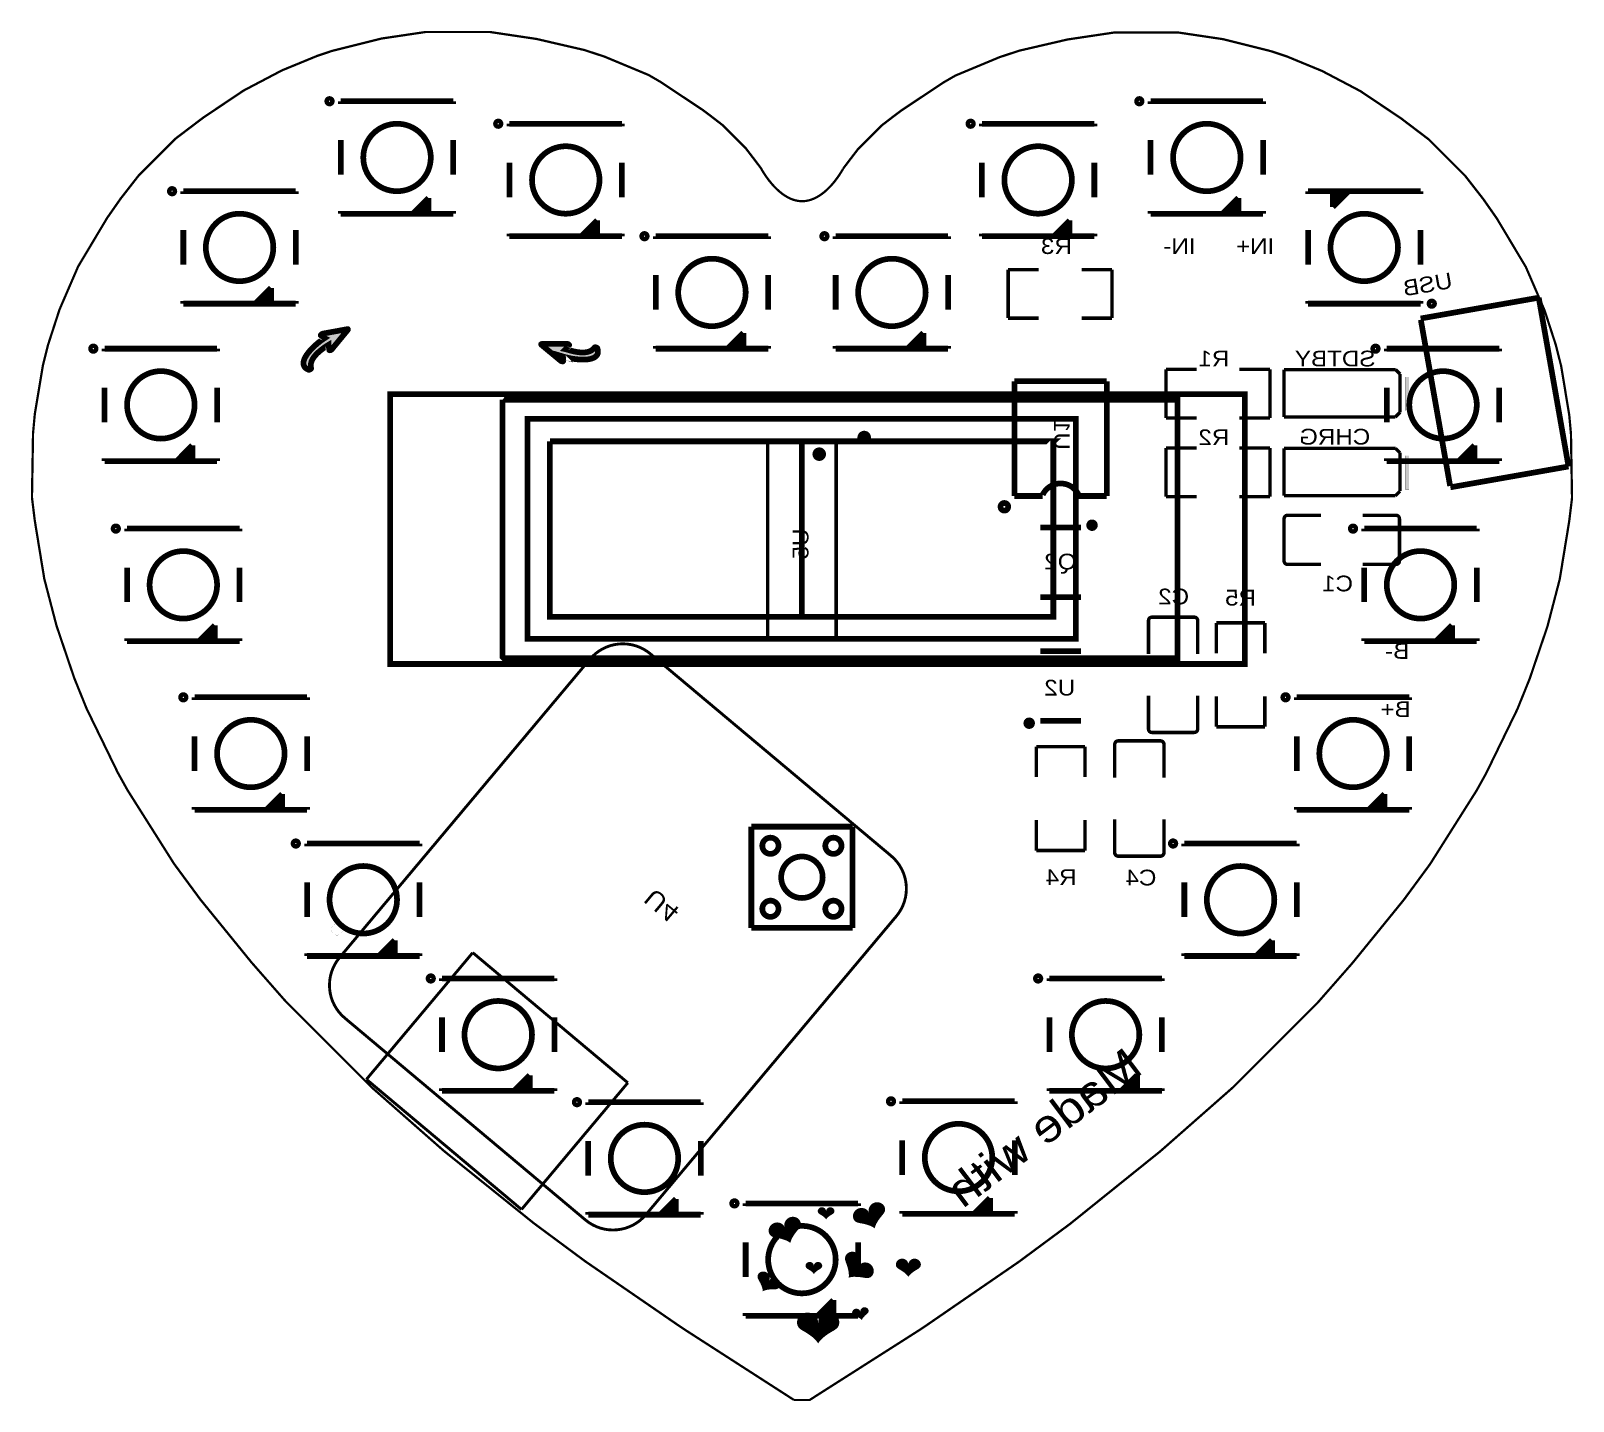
# Model space of a CAD drawing. Header units: millimetres. Extents: x -86.3 to -17.7, y 93.2 to 154.1.
import ezdxf
from ezdxf.enums import TextEntityAlignment as Align

# ---------------------------------------------------------------- set-up
doc = ezdxf.new("R2010")
doc.units = ezdxf.units.MM
doc.header["$MEASUREMENT"] = 0
for name, color, linetype, true_color in [('Board-Outline-Layer', 7, 'Continuous', 0xff00ff), ('Bottom-Silkscreen-Layer', 7, 'Continuous', 0x66cc33), ('Top-Silkscreen-Layer', 7, 'Continuous', 0xffcc00)]:
    doc.layers.add(name, color=color, linetype=linetype, true_color=true_color)
doc.styles.get("Standard").update_dxf_attribs({"font": 'arial.ttf'})

msp = doc.modelspace()

# ---------------------------------------------------------------- texts
at = {"layer": 'Bottom-Silkscreen-Layer', "text_generation_flag": 2, "width": 1.1}
for s, height, rotation, p in [('R3', 0.7, 1080, (-40, 144)), ('USB', 0.7, 370, (-23, 142.5)), ('R1', 0.7, 1800, (-33, 139)), ('SDTBY', 0.7, 720, (-26.5, 139)), ('U1', 0.7, 3150, (-41, 135.5)), ('CHRG', 0.7, 1080, (-26.734, 135.526)), ('R2', 0.7, 1440, (-33, 135.5)), ('U5', 0.7, 4410, (-51.5, 132)), ('Q2', 0.7, 360, (-39.792, 129.974)), ('C1', 0.7, 2160, (-27.5, 129)), ('C2', 0.7, 720, (-34.786, 128.422)), ('R5', 0.7, 1080, (-31.812, 128.37)), ('B-', 0.7, 360, (-25, 126)), ('U2', 0.7, 2160, (-39.851, 124.37)), ('B+', 0.7, 720, (-24.936, 123.41)), ('R4', 0.7, 360, (-39.792, 115.948)), ('C4', 0.7, 720, (-36.24, 115.926)), ('U4', 0.8001, 1580, (-58.422, 116.242)), ('Made with', 1.4467, -323, (-36.5, 107.5)), ('❤︎', 1.4, 20, (-47.768, 100.635)), ('❤︎', 1.4, 20, (-51.516, 99.988)), ('❤︎', 1.4, -40, (-49.642, 97.706)), ('❤︎', 1.05, -30, (-53.404, 97.399)), ('❤︎', 0.7, 10, (-48.869, 96.606))]:
    msp.add_text(s, height=height, rotation=rotation, dxfattribs=at).set_placement(p, align=Align.BOTTOM_LEFT)
for s, height, p in [('IN-', 0.7, (-34.5, 144)), ('IN+', 0.7, (-31, 144)), ('❤︎', 0.7, (-50.5, 101)), ('❤︎', 1.05, (-46.63, 98.3)), ('❤︎', 0.7, (-51.043, 98.569)), ('❤️', 1.7765, (-50.199, 95.04))]:
    msp.add_text(s, height=height, dxfattribs=at).set_placement(p, align=Align.BOTTOM_LEFT)

# ---------------------------------------------------------------- hatches: boundary and pattern name
at = {"layer": 'Bottom-Silkscreen-Layer'}
for points in [[(-25.166, 137.239), (-25.166, 138.742), (-25.014, 138.742), (-25.014, 137.239)], [(-25.166, 137.239), (-25.166, 138.742), (-25.014, 138.742), (-25.014, 137.239)], [(-25.166, 133.739), (-25.166, 135.241), (-25.014, 135.241), (-25.014, 133.739)], [(-25.166, 133.739), (-25.166, 135.241), (-25.014, 135.241), (-25.014, 133.739)]]:
    msp.add_hatch(color=256, dxfattribs=at).paths.add_polyline_path(points)
at = {"layer": 'Top-Silkscreen-Layer'}
for points in [[(-28.4, 146.3), (-28.4, 146.9), (-28.3, 147), (-27.7, 147)], [(-28.4, 146.3), (-28.4, 146.9), (-28.3, 147), (-27.7, 147)], [(-68.6, 146.7), (-68.6, 146.1), (-68.7, 146), (-69.3, 146)], [(-68.6, 146.7), (-68.6, 146.1), (-68.7, 146), (-69.3, 146)], [(-32.6, 146.7), (-32.6, 146.1), (-32.7, 146), (-33.3, 146)], [(-32.6, 146.7), (-32.6, 146.1), (-32.7, 146), (-33.3, 146)], [(-61.1, 145.7), (-61.1, 145.1), (-61.2, 145), (-61.8, 145)], [(-61.1, 145.7), (-61.1, 145.1), (-61.2, 145), (-61.8, 145)], [(-40.1, 145.7), (-40.1, 145.1), (-40.2, 145), (-40.8, 145)], [(-40.1, 145.7), (-40.1, 145.1), (-40.2, 145), (-40.8, 145)], [(-75.6, 142.7), (-75.6, 142.1), (-75.7, 142), (-76.3, 142)], [(-75.6, 142.7), (-75.6, 142.1), (-75.7, 142), (-76.3, 142)], [(-73.885, 139.068), (-73.892, 139.065), (-73.899, 139.064), (-73.906, 139.062), (-73.914, 139.061), (-73.921, 139.06), (-73.926, 139.061), (-73.93, 139.062), (-73.935, 139.064), (-73.939, 139.066), (-73.95, 139.071), (-73.961, 139.075), (-73.975, 139.082), (-73.988, 139.089), (-74, 139.096), (-74.012, 139.103), (-74.023, 139.11), (-74.033, 139.117), (-74.044, 139.125), (-74.055, 139.133), (-74.062, 139.14), (-74.07, 139.146), (-74.076, 139.152), (-74.082, 139.158), (-74.089, 139.166), (-74.096, 139.174), (-74.105, 139.185), (-74.113, 139.196), (-74.126, 139.221), (-74.14, 139.246), (-74.144, 139.257), (-74.148, 139.269), (-74.151, 139.28), (-74.154, 139.292), (-74.155, 139.302), (-74.157, 139.313), (-74.158, 139.326), (-74.159, 139.339), (-74.159, 139.353), (-74.159, 139.366), (-74.159, 139.378), (-74.158, 139.389), (-74.155, 139.408), (-74.153, 139.426), (-74.149, 139.445), (-74.144, 139.463), (-74.14, 139.477), (-74.136, 139.491), (-74.129, 139.51), (-74.123, 139.528), (-74.114, 139.548), (-74.105, 139.569), (-74.101, 139.579), (-74.096, 139.589), (-74.087, 139.606), (-74.078, 139.623), (-74.07, 139.638), (-74.061, 139.654), (-74.05, 139.672), (-74.038, 139.691), (-74.028, 139.706), (-74.018, 139.722), (-74.005, 139.741), (-73.991, 139.761), (-73.969, 139.791), (-73.946, 139.821), (-73.935, 139.834), (-73.924, 139.848), (-73.917, 139.857), (-73.91, 139.866), (-73.9, 139.878), (-73.889, 139.89), (-73.878, 139.903), (-73.867, 139.916), (-73.85, 139.935), (-73.832, 139.954), (-73.813, 139.975), (-73.793, 139.996), (-73.775, 140.015), (-73.757, 140.033), (-73.736, 140.053), (-73.716, 140.074), (-73.695, 140.094), (-73.674, 140.113), (-73.642, 140.142), (-73.611, 140.171), (-73.582, 140.195), (-73.553, 140.22), (-73.528, 140.242), (-73.502, 140.263), (-73.481, 140.28), (-73.46, 140.296), (-73.436, 140.315), (-73.412, 140.333), (-73.395, 140.347), (-73.377, 140.36), (-73.359, 140.373), (-73.341, 140.386), (-73.32, 140.401), (-73.299, 140.415), (-73.27, 140.436), (-73.24, 140.456), (-73.231, 140.461), (-73.222, 140.467), (-73.224, 140.468), (-73.225, 140.469), (-73.302, 140.527), (-73.378, 140.585), (-73.382, 140.588), (-73.386, 140.592), (-73.386, 140.596), (-73.387, 140.601), (-73.385, 140.606), (-73.383, 140.612), (-73.379, 140.619), (-73.374, 140.626), (-73.366, 140.633), (-73.357, 140.641), (-73.344, 140.649), (-73.332, 140.656), (-73.322, 140.66), (-73.312, 140.664), (-73.306, 140.666), (-73.299, 140.668), (-73.283, 140.671), (-73.266, 140.674), (-72.934, 140.735), (-72.601, 140.796), (-72.59, 140.798), (-72.58, 140.8), (-72.558, 140.804), (-72.537, 140.808), (-72.509, 140.813), (-72.482, 140.818), (-72.44, 140.826), (-72.398, 140.833), (-72.389, 140.835), (-72.38, 140.836), (-72.298, 140.852), (-72.215, 140.867), (-72.21, 140.867), (-72.204, 140.868), (-72.198, 140.866), (-72.191, 140.865), (-72.188, 140.86), (-72.184, 140.855), (-72.184, 140.85), (-72.185, 140.845), (-72.187, 140.841), (-72.188, 140.837), (-72.192, 140.832), (-72.196, 140.826), (-72.487, 140.473), (-72.778, 140.119), (-72.785, 140.111), (-72.793, 140.102), (-72.827, 140.06), (-72.861, 140.019), (-72.879, 139.997), (-72.897, 139.975), (-72.901, 139.97), (-72.905, 139.966), (-72.912, 139.96), (-72.919, 139.955), (-72.929, 139.948), (-72.94, 139.942), (-72.948, 139.938), (-72.957, 139.934), (-72.965, 139.932), (-72.972, 139.93), (-72.98, 139.929), (-72.987, 139.928), (-72.994, 139.929), (-73, 139.93), (-73.004, 139.933), (-73.008, 139.936), (-73.011, 139.955), (-73.015, 139.974), (-73.032, 140.07), (-73.05, 140.165), (-73.05, 140.167), (-73.05, 140.168), (-73.055, 140.165), (-73.06, 140.162), (-73.088, 140.144), (-73.117, 140.125), (-73.147, 140.105), (-73.176, 140.086), (-73.193, 140.074), (-73.211, 140.062), (-73.232, 140.047), (-73.253, 140.032), (-73.276, 140.015), (-73.299, 139.998), (-73.311, 139.99), (-73.323, 139.981), (-73.341, 139.967), (-73.359, 139.953), (-73.383, 139.934), (-73.408, 139.914), (-73.417, 139.907), (-73.427, 139.899), (-73.443, 139.885), (-73.458, 139.872), (-73.479, 139.854), (-73.499, 139.836), (-73.518, 139.819), (-73.537, 139.801), (-73.554, 139.784), (-73.571, 139.767), (-73.588, 139.749), (-73.605, 139.731), (-73.616, 139.72), (-73.626, 139.709), (-73.637, 139.696), (-73.648, 139.683), (-73.662, 139.667), (-73.675, 139.651), (-73.691, 139.628), (-73.708, 139.606), (-73.718, 139.591), (-73.728, 139.576), (-73.739, 139.558), (-73.749, 139.541), (-73.755, 139.531), (-73.761, 139.521), (-73.768, 139.506), (-73.776, 139.491), (-73.783, 139.476), (-73.79, 139.461), (-73.796, 139.445), (-73.802, 139.429), (-73.808, 139.41), (-73.814, 139.391), (-73.818, 139.376), (-73.822, 139.361), (-73.825, 139.346), (-73.828, 139.33), (-73.83, 139.315), (-73.832, 139.3), (-73.833, 139.286), (-73.834, 139.273), (-73.834, 139.258), (-73.834, 139.243), (-73.834, 139.231), (-73.833, 139.219), (-73.832, 139.21), (-73.832, 139.2), (-73.83, 139.189), (-73.828, 139.177), (-73.827, 139.168), (-73.825, 139.159), (-73.822, 139.145), (-73.819, 139.132), (-73.819, 139.128), (-73.82, 139.124), (-73.823, 139.117), (-73.826, 139.11), (-73.833, 139.103), (-73.839, 139.096), (-73.848, 139.09), (-73.856, 139.084), (-73.866, 139.077), (-73.877, 139.071)], [(-54.6, 140.7), (-54.6, 140.1), (-54.7, 140), (-55.3, 140)], [(-54.6, 140.7), (-54.6, 140.1), (-54.7, 140), (-55.3, 140)], [(-46.6, 140.7), (-46.6, 140.1), (-46.7, 140), (-47.3, 140)], [(-46.6, 140.7), (-46.6, 140.1), (-46.7, 140), (-47.3, 140)], [(-61.126, 140.045), (-61.12, 140.041), (-61.114, 140.037), (-61.108, 140.033), (-61.102, 140.028), (-61.097, 140.022), (-61.094, 140.018), (-61.092, 140.014), (-61.091, 140.01), (-61.09, 140.005), (-61.086, 139.993), (-61.083, 139.982), (-61.079, 139.967), (-61.076, 139.952), (-61.073, 139.939), (-61.071, 139.925), (-61.07, 139.913), (-61.068, 139.901), (-61.067, 139.887), (-61.067, 139.873), (-61.067, 139.863), (-61.067, 139.853), (-61.068, 139.845), (-61.068, 139.837), (-61.07, 139.826), (-61.071, 139.815), (-61.074, 139.802), (-61.077, 139.788), (-61.088, 139.762), (-61.098, 139.736), (-61.105, 139.725), (-61.111, 139.714), (-61.118, 139.705), (-61.125, 139.696), (-61.132, 139.687), (-61.139, 139.679), (-61.148, 139.67), (-61.157, 139.661), (-61.168, 139.652), (-61.178, 139.643), (-61.187, 139.636), (-61.197, 139.629), (-61.212, 139.619), (-61.228, 139.609), (-61.245, 139.601), (-61.262, 139.592), (-61.275, 139.587), (-61.289, 139.581), (-61.307, 139.574), (-61.326, 139.567), (-61.347, 139.561), (-61.368, 139.554), (-61.379, 139.551), (-61.389, 139.549), (-61.408, 139.544), (-61.427, 139.54), (-61.444, 139.537), (-61.462, 139.534), (-61.483, 139.53), (-61.505, 139.527), (-61.523, 139.525), (-61.541, 139.523), (-61.565, 139.52), (-61.588, 139.518), (-61.626, 139.516), (-61.663, 139.514), (-61.681, 139.514), (-61.698, 139.513), (-61.71, 139.513), (-61.721, 139.513), (-61.737, 139.513), (-61.753, 139.513), (-61.77, 139.514), (-61.787, 139.514), (-61.813, 139.515), (-61.839, 139.516), (-61.868, 139.517), (-61.896, 139.519), (-61.922, 139.521), (-61.948, 139.523), (-61.977, 139.526), (-62.005, 139.528), (-62.034, 139.531), (-62.062, 139.535), (-62.105, 139.54), (-62.147, 139.546), (-62.184, 139.552), (-62.222, 139.558), (-62.255, 139.564), (-62.288, 139.57), (-62.314, 139.576), (-62.34, 139.581), (-62.37, 139.587), (-62.399, 139.594), (-62.421, 139.599), (-62.442, 139.604), (-62.464, 139.609), (-62.485, 139.614), (-62.51, 139.621), (-62.535, 139.627), (-62.569, 139.637), (-62.604, 139.647), (-62.614, 139.65), (-62.624, 139.653), (-62.623, 139.652), (-62.623, 139.65), (-62.619, 139.554), (-62.614, 139.458), (-62.614, 139.453), (-62.614, 139.448), (-62.617, 139.445), (-62.62, 139.441), (-62.626, 139.439), (-62.632, 139.436), (-62.64, 139.436), (-62.648, 139.435), (-62.659, 139.437), (-62.67, 139.438), (-62.684, 139.443), (-62.698, 139.448), (-62.708, 139.453), (-62.717, 139.458), (-62.723, 139.462), (-62.728, 139.465), (-62.741, 139.476), (-62.754, 139.487), (-63.014, 139.702), (-63.275, 139.918), (-63.283, 139.925), (-63.292, 139.932), (-63.309, 139.946), (-63.325, 139.96), (-63.347, 139.977), (-63.368, 139.995), (-63.401, 140.022), (-63.434, 140.049), (-63.441, 140.055), (-63.448, 140.061), (-63.513, 140.114), (-63.577, 140.168), (-63.581, 140.172), (-63.585, 140.176), (-63.588, 140.182), (-63.591, 140.188), (-63.59, 140.193), (-63.588, 140.199), (-63.584, 140.202), (-63.581, 140.205), (-63.576, 140.206), (-63.572, 140.207), (-63.565, 140.208), (-63.558, 140.208), (-63.101, 140.213), (-62.643, 140.217), (-62.631, 140.217), (-62.62, 140.217), (-62.566, 140.218), (-62.513, 140.218), (-62.484, 140.219), (-62.455, 140.219), (-62.449, 140.219), (-62.443, 140.218), (-62.435, 140.217), (-62.427, 140.215), (-62.415, 140.211), (-62.403, 140.207), (-62.394, 140.203), (-62.386, 140.199), (-62.379, 140.195), (-62.373, 140.19), (-62.367, 140.185), (-62.362, 140.18), (-62.359, 140.174), (-62.355, 140.169), (-62.355, 140.164), (-62.355, 140.159), (-62.367, 140.144), (-62.38, 140.129), (-62.441, 140.054), (-62.503, 139.98), (-62.504, 139.978), (-62.505, 139.977), (-62.5, 139.976), (-62.495, 139.974), (-62.462, 139.964), (-62.43, 139.954), (-62.395, 139.944), (-62.361, 139.934), (-62.341, 139.928), (-62.321, 139.923), (-62.296, 139.916), (-62.27, 139.909), (-62.243, 139.903), (-62.215, 139.896), (-62.201, 139.892), (-62.187, 139.889), (-62.164, 139.884), (-62.142, 139.879), (-62.112, 139.873), (-62.081, 139.867), (-62.069, 139.864), (-62.057, 139.862), (-62.037, 139.858), (-62.016, 139.855), (-61.989, 139.851), (-61.962, 139.847), (-61.937, 139.844), (-61.911, 139.841), (-61.888, 139.838), (-61.864, 139.836), (-61.839, 139.834), (-61.814, 139.833), (-61.799, 139.832), (-61.783, 139.832), (-61.766, 139.831), (-61.749, 139.831), (-61.728, 139.831), (-61.707, 139.832), (-61.68, 139.833), (-61.652, 139.835), (-61.634, 139.837), (-61.616, 139.839), (-61.596, 139.842), (-61.576, 139.845), (-61.564, 139.847), (-61.553, 139.849), (-61.537, 139.853), (-61.52, 139.857), (-61.504, 139.861), (-61.488, 139.865), (-61.472, 139.871), (-61.456, 139.876), (-61.437, 139.884), (-61.419, 139.891), (-61.405, 139.898), (-61.391, 139.905), (-61.377, 139.912), (-61.363, 139.92), (-61.351, 139.928), (-61.338, 139.936), (-61.327, 139.944), (-61.316, 139.952), (-61.304, 139.962), (-61.293, 139.971), (-61.284, 139.979), (-61.275, 139.987), (-61.268, 139.994), (-61.262, 140.001), (-61.254, 140.01), (-61.246, 140.018), (-61.24, 140.025), (-61.234, 140.033), (-61.226, 140.044), (-61.218, 140.054), (-61.214, 140.057), (-61.211, 140.059), (-61.204, 140.061), (-61.196, 140.063), (-61.186, 140.062), (-61.177, 140.062), (-61.167, 140.06), (-61.157, 140.057), (-61.145, 140.053), (-61.133, 140.049)], [(-79.1, 135.7), (-79.1, 135.1), (-79.2, 135), (-79.8, 135)], [(-79.1, 135.7), (-79.1, 135.1), (-79.2, 135), (-79.8, 135)], [(-22.1, 135.7), (-22.1, 135.1), (-22.2, 135), (-22.8, 135)], [(-22.1, 135.7), (-22.1, 135.1), (-22.2, 135), (-22.8, 135)], [(-78.1, 127.7), (-78.1, 127.1), (-78.2, 127), (-78.8, 127)], [(-78.1, 127.7), (-78.1, 127.1), (-78.2, 127), (-78.8, 127)], [(-23.1, 127.7), (-23.1, 127.1), (-23.2, 127), (-23.8, 127)], [(-23.1, 127.7), (-23.1, 127.1), (-23.2, 127), (-23.8, 127)], [(-75.1, 120.2), (-75.1, 119.6), (-75.2, 119.5), (-75.8, 119.5)], [(-75.1, 120.2), (-75.1, 119.6), (-75.2, 119.5), (-75.8, 119.5)], [(-26.1, 120.2), (-26.1, 119.6), (-26.2, 119.5), (-26.8, 119.5)], [(-26.1, 120.2), (-26.1, 119.6), (-26.2, 119.5), (-26.8, 119.5)], [(-70.1, 113.7), (-70.1, 113.1), (-70.2, 113), (-70.8, 113)], [(-70.1, 113.7), (-70.1, 113.1), (-70.2, 113), (-70.8, 113)], [(-31.1, 113.7), (-31.1, 113.1), (-31.2, 113), (-31.8, 113)], [(-31.1, 113.7), (-31.1, 113.1), (-31.2, 113), (-31.8, 113)], [(-64.1, 107.7), (-64.1, 107.1), (-64.2, 107), (-64.8, 107)], [(-64.1, 107.7), (-64.1, 107.1), (-64.2, 107), (-64.8, 107)], [(-37.1, 107.7), (-37.1, 107.1), (-37.2, 107), (-37.8, 107)], [(-37.1, 107.7), (-37.1, 107.1), (-37.2, 107), (-37.8, 107)], [(-57.6, 102.2), (-57.6, 101.6), (-57.7, 101.5), (-58.3, 101.5)], [(-57.6, 102.2), (-57.6, 101.6), (-57.7, 101.5), (-58.3, 101.5)], [(-43.639, 102.239), (-43.639, 101.639), (-43.739, 101.539), (-44.339, 101.539)], [(-43.639, 102.239), (-43.639, 101.639), (-43.739, 101.539), (-44.339, 101.539)], [(-50.6, 97.7), (-50.6, 97.1), (-50.7, 97), (-51.3, 97)], [(-50.6, 97.7), (-50.6, 97.1), (-50.7, 97), (-51.3, 97)]]:
    msp.add_hatch(color=256, dxfattribs=at).paths.add_polyline_path(points)

# ---------------------------------------------------------------- linework, layer by layer
at = {"layer": 'Board-Outline-Layer', "const_width": 0.1}
for points in [[(-52.353, 93.261), (-57.24, 96.408), (-57.439, 96.541), (-61.636, 99.427), (-63.909, 101.111), (-67.928, 104.343), (-70.036, 106.198), (-71.137, 107.168), (-74.932, 110.962), (-76.462, 112.706), (-78.747, 115.517), (-79.913, 117.1), (-81.983, 120.375), (-82.414, 121.151), (-83.797, 123.992), (-84.349, 125.355), (-85.138, 127.684), (-85.681, 129.769), (-86.103, 132.352), (-86.229, 133.383), (-86.181, 136.233), (-86.103, 137.088), (-85.744, 139.254), (-85.508, 140.189), (-85.004, 141.74), (-84.176, 143.654), (-82.885, 145.815), (-82.282, 146.677), (-81.485, 147.699), (-79.847, 149.337), (-78.624, 150.265), (-76.82, 151.476), (-75.113, 152.373), (-73.543, 153.019), (-72.871, 153.244), (-70.7, 153.786), (-68.723, 154.08), (-65.877, 154.08), (-63.801, 153.77), (-61.659, 153.274), (-60.78, 152.985), (-58.814, 152.166), (-58.279, 151.855), (-56.406, 150.61), (-56.117, 150.393), (-55.529, 149.941), (-54.494, 148.906), (-54.084, 148.371), (-53.825, 148.028)], [(-52.345, 93.258), (-51.66, 93.258), (-46.753, 96.384), (-46.554, 96.517), (-42.357, 99.403), (-40.084, 101.086), (-36.065, 104.319), (-33.958, 106.173), (-32.856, 107.143), (-29.061, 110.938), (-27.531, 112.682), (-25.246, 115.493), (-24.081, 117.076), (-22.01, 120.351), (-21.579, 121.127), (-20.196, 123.968), (-19.645, 125.331), (-18.855, 127.66), (-18.312, 129.745), (-17.89, 132.328), (-17.765, 133.359), (-17.812, 136.208), (-17.89, 137.064), (-18.249, 139.23), (-18.485, 140.164), (-18.989, 141.715), (-19.817, 143.63), (-21.108, 145.79), (-21.712, 146.653), (-22.508, 147.674), (-24.146, 149.313), (-25.369, 150.241), (-27.173, 151.451), (-28.88, 152.348), (-30.45, 152.995), (-31.123, 153.219), (-33.293, 153.762), (-35.27, 154.056), (-38.116, 154.056), (-40.192, 153.746), (-42.334, 153.249), (-43.213, 152.96), (-45.179, 152.141), (-45.714, 151.831), (-47.587, 150.585), (-47.876, 150.368), (-48.464, 149.916), (-49.499, 148.881), (-49.909, 148.346), (-50.168, 148.004)], [(-53.825, 148.028), (-53.824, 148.026), (-53.821, 148.021), (-53.816, 148.012), (-53.809, 148), (-53.801, 147.985), (-53.791, 147.967), (-53.779, 147.946), (-53.765, 147.923), (-53.75, 147.897), (-53.732, 147.869), (-53.713, 147.838), (-53.693, 147.806), (-53.671, 147.772), (-53.647, 147.735), (-53.622, 147.698), (-53.595, 147.659), (-53.566, 147.618), (-53.536, 147.577), (-53.505, 147.535), (-53.472, 147.491), (-53.437, 147.447), (-53.401, 147.403), (-53.364, 147.358), (-53.326, 147.313), (-53.286, 147.268), (-53.245, 147.223), (-53.202, 147.178), (-53.158, 147.134), (-53.113, 147.09), (-53.067, 147.047), (-53.019, 147.004), (-52.971, 146.963), (-52.921, 146.923), (-52.87, 146.884), (-52.818, 146.846), (-52.765, 146.81), (-52.711, 146.776), (-52.655, 146.744), (-52.599, 146.714), (-52.542, 146.686), (-52.484, 146.66), (-52.425, 146.637), (-52.365, 146.616), (-52.304, 146.598), (-52.242, 146.584), (-52.179, 146.572), (-52.116, 146.563), (-52.052, 146.558), (-51.987, 146.557)], [(-51.987, 146.557), (-51.922, 146.559), (-51.858, 146.564), (-51.795, 146.573), (-51.732, 146.585), (-51.671, 146.6), (-51.61, 146.618), (-51.55, 146.639), (-51.491, 146.662), (-51.433, 146.687), (-51.377, 146.715), (-51.321, 146.745), (-51.266, 146.777), (-51.212, 146.81), (-51.16, 146.846), (-51.108, 146.883), (-51.058, 146.921), (-51.008, 146.961), (-50.96, 147.001), (-50.913, 147.043), (-50.868, 147.085), (-50.823, 147.128), (-50.78, 147.172), (-50.738, 147.216), (-50.697, 147.26), (-50.658, 147.304), (-50.62, 147.348), (-50.583, 147.392), (-50.548, 147.435), (-50.514, 147.478), (-50.482, 147.521), (-50.451, 147.562), (-50.422, 147.603), (-50.394, 147.642), (-50.367, 147.68), (-50.342, 147.717), (-50.319, 147.752), (-50.297, 147.786), (-50.277, 147.818), (-50.259, 147.847), (-50.242, 147.875), (-50.227, 147.9), (-50.213, 147.923), (-50.201, 147.943), (-50.191, 147.961), (-50.183, 147.976), (-50.177, 147.987), (-50.172, 147.996), (-50.169, 148.001), (-50.168, 148.003)]]:
    msp.add_lwpolyline(points, dxfattribs=at)
at = {"layer": 'Bottom-Silkscreen-Layer'}
for points, const_width in [([(-41.473, 143.516), (-42.832, 143.516)], 0.152), ([(-42.832, 143.516), (-42.832, 141.358)], 0.152), ([(-41.473, 143.516), (-42.832, 143.516)], 0.152), ([(-42.832, 143.516), (-42.832, 141.358)], 0.152), ([(-39.57, 143.516), (-38.21, 143.516)], 0.152), ([(-39.57, 143.516), (-38.21, 143.516)], 0.152), ([(-38.21, 143.516), (-38.21, 141.358)], 0.152), ([(-38.21, 143.516), (-38.21, 141.358)], 0.152), ([(-24.497, 141.341), (-19.244, 142.267)], 0.254), ([(-24.497, 141.341), (-19.244, 142.267)], 0.254), ([(-19.244, 142.267), (-17.92, 134.763)], 0.254), ([(-19.244, 142.267), (-17.92, 134.763)], 0.254), ([(-42.832, 141.358), (-41.473, 141.358)], 0.152), ([(-42.832, 141.358), (-41.473, 141.358)], 0.152), ([(-38.21, 141.358), (-39.57, 141.358)], 0.152), ([(-38.21, 141.358), (-39.57, 141.358)], 0.152), ([(-23.184, 133.896), (-24.486, 141.282)], 0.254), ([(-23.184, 133.896), (-24.486, 141.282)], 0.254), ([(-38.45, 138.55), (-42.55, 138.55)], 0.254), ([(-42.55, 138.55), (-42.55, 133.45)], 0.254), ([(-38.45, 138.55), (-42.55, 138.55)], 0.254), ([(-42.55, 138.55), (-42.55, 133.45)], 0.254), ([(-38.45, 133.45), (-38.45, 138.55)], 0.254), ([(-38.45, 133.45), (-38.45, 138.55)], 0.254), ([(-35.811, 136.921), (-35.811, 139.079)], 0.152), ([(-35.811, 139.079), (-34.451, 139.079)], 0.152), ([(-35.811, 136.921), (-35.811, 139.079)], 0.152), ([(-35.811, 139.079), (-34.451, 139.079)], 0.152), ([(-31.189, 139.079), (-32.549, 139.079)], 0.152), ([(-31.189, 139.079), (-32.549, 139.079)], 0.152), ([(-31.189, 136.921), (-31.189, 139.079)], 0.152), ([(-31.189, 136.921), (-31.189, 139.079)], 0.152), ([(-25.61, 139.07), (-30.57, 139.07)], 0.15), ([(-30.57, 139.07), (-30.57, 136.96)], 0.15), ([(-25.61, 139.07), (-30.57, 139.07)], 0.15), ([(-30.57, 139.07), (-30.57, 136.96)], 0.15), ([(-25.41, 138.87), (-25.61, 139.07)], 0.15), ([(-25.41, 138.87), (-25.61, 139.07)], 0.15), ([(-25.41, 138.79), (-25.41, 138.87)], 0.15), ([(-25.41, 138.79), (-25.41, 138.87)], 0.15), ([(-25.41, 138.79), (-25.41, 137.17)], 0.15), ([(-25.41, 138.79), (-25.41, 137.17)], 0.15), ([(-25.41, 137.17), (-25.62, 136.96)], 0.15), ([(-25.41, 137.17), (-25.62, 136.96)], 0.15), ([(-34.451, 136.921), (-35.811, 136.921)], 0.152), ([(-34.451, 136.921), (-35.811, 136.921)], 0.152), ([(-32.549, 136.921), (-31.189, 136.921)], 0.152), ([(-32.549, 136.921), (-31.189, 136.921)], 0.152), ([(-30.57, 136.96), (-25.62, 136.96)], 0.15), ([(-30.57, 136.96), (-25.62, 136.96)], 0.15), ([(-50.479, 135.901), (-53.521, 135.901)], 0.152), ([(-53.521, 135.901), (-53.521, 127.099)], 0.152), ([(-50.479, 135.901), (-53.521, 135.901)], 0.152), ([(-53.521, 135.901), (-53.521, 127.099)], 0.152), ([(-50.479, 127.099), (-50.479, 135.901)], 0.152), ([(-50.479, 127.099), (-50.479, 135.901)], 0.152), ([(-35.811, 133.421), (-35.811, 135.579)], 0.152), ([(-35.811, 135.579), (-34.451, 135.579)], 0.152), ([(-35.811, 133.421), (-35.811, 135.579)], 0.152), ([(-35.811, 135.579), (-34.451, 135.579)], 0.152), ([(-31.189, 135.579), (-32.549, 135.579)], 0.152), ([(-31.189, 135.579), (-32.549, 135.579)], 0.152), ([(-31.189, 133.421), (-31.189, 135.579)], 0.152), ([(-31.189, 133.421), (-31.189, 135.579)], 0.152), ([(-25.61, 135.57), (-30.57, 135.57)], 0.15), ([(-30.57, 135.57), (-30.57, 133.46)], 0.15), ([(-25.61, 135.57), (-30.57, 135.57)], 0.15), ([(-30.57, 135.57), (-30.57, 133.46)], 0.15), ([(-25.41, 135.37), (-25.61, 135.57)], 0.15), ([(-25.41, 135.37), (-25.61, 135.57)], 0.15), ([(-25.41, 135.29), (-25.41, 135.37)], 0.15), ([(-25.41, 135.29), (-25.41, 135.37)], 0.15), ([(-25.41, 135.29), (-25.41, 133.67)], 0.15), ([(-25.41, 135.29), (-25.41, 133.67)], 0.15), ([(-17.92, 134.763), (-23.173, 133.836)], 0.254), ([(-17.92, 134.763), (-23.173, 133.836)], 0.254), ([(-25.41, 133.67), (-25.62, 133.46)], 0.15), ([(-25.41, 133.67), (-25.62, 133.46)], 0.15), ([(-41.3, 133.45), (-42.55, 133.45)], 0.254), ([(-41.3, 133.45), (-42.55, 133.45)], 0.254), ([(-39.7, 133.45), (-38.45, 133.45)], 0.254), ([(-39.7, 133.45), (-38.45, 133.45)], 0.254), ([(-34.451, 133.421), (-35.811, 133.421)], 0.152), ([(-34.451, 133.421), (-35.811, 133.421)], 0.152), ([(-32.549, 133.421), (-31.189, 133.421)], 0.152), ([(-32.549, 133.421), (-31.189, 133.421)], 0.152), ([(-30.57, 133.46), (-25.62, 133.46)], 0.15), ([(-30.57, 133.46), (-25.62, 133.46)], 0.15), ([(-30.564, 132.44), (-30.564, 130.56)], 0.152), ([(-30.564, 132.44), (-30.564, 130.56)], 0.152), ([(-28.926, 132.593), (-30.411, 132.593)], 0.152), ([(-28.926, 132.593), (-30.411, 132.593)], 0.152), ([(-27.074, 132.593), (-25.589, 132.593)], 0.152), ([(-27.074, 132.593), (-25.589, 132.593)], 0.152), ([(-25.436, 132.44), (-25.436, 130.56)], 0.152), ([(-25.436, 132.44), (-25.436, 130.56)], 0.152), ([(-41.4, 132.05), (-39.6, 132.05)], 0.254), ([(-41.4, 132.05), (-39.6, 132.05)], 0.254), ([(-30.411, 130.408), (-28.926, 130.408)], 0.152), ([(-30.411, 130.408), (-28.926, 130.408)], 0.152), ([(-25.589, 130.408), (-27.074, 130.408)], 0.152), ([(-25.589, 130.408), (-27.074, 130.408)], 0.152), ([(-41.4, 128.95), (-39.6, 128.95)], 0.254), ([(-41.4, 128.95), (-39.6, 128.95)], 0.254), ([(-36.593, 127.911), (-36.593, 126.426)], 0.152), ([(-36.593, 127.911), (-36.593, 126.426)], 0.152), ([(-34.56, 128.064), (-36.44, 128.064)], 0.152), ([(-34.56, 128.064), (-36.44, 128.064)], 0.152), ([(-34.407, 126.426), (-34.407, 127.911)], 0.152), ([(-34.407, 126.426), (-34.407, 127.911)], 0.152), ([(-31.421, 127.811), (-33.579, 127.811)], 0.152), ([(-33.579, 127.811), (-33.579, 126.451)], 0.152), ([(-31.421, 127.811), (-33.579, 127.811)], 0.152), ([(-33.579, 127.811), (-33.579, 126.451)], 0.152), ([(-31.421, 126.451), (-31.421, 127.811)], 0.152), ([(-31.421, 126.451), (-31.421, 127.811)], 0.152), ([(-53.521, 127.099), (-50.479, 127.099)], 0.152), ([(-53.521, 127.099), (-50.479, 127.099)], 0.152), ([(-61.422, 126.198), (-72.558, 112.926)], 0.127), ([(-61.422, 126.198), (-72.558, 112.926)], 0.127), ([(-58.738, 126.433), (-48.036, 117.453)], 0.127), ([(-58.738, 126.433), (-48.036, 117.453)], 0.127), ([(-39.6, 126.55), (-41.4, 126.55)], 0.254), ([(-39.6, 126.55), (-41.4, 126.55)], 0.254), ([(-36.593, 123.089), (-36.593, 124.574)], 0.152), ([(-36.593, 123.089), (-36.593, 124.574)], 0.152), ([(-34.407, 124.574), (-34.407, 123.089)], 0.152), ([(-34.407, 124.574), (-34.407, 123.089)], 0.152), ([(-33.579, 123.189), (-33.579, 124.549)], 0.152), ([(-33.579, 123.189), (-33.579, 124.549)], 0.152), ([(-31.421, 124.549), (-31.421, 123.189)], 0.152), ([(-31.421, 124.549), (-31.421, 123.189)], 0.152), ([(-39.6, 123.45), (-41.4, 123.45)], 0.254), ([(-39.6, 123.45), (-41.4, 123.45)], 0.254), ([(-34.56, 122.937), (-36.44, 122.937)], 0.152), ([(-34.56, 122.937), (-36.44, 122.937)], 0.152), ([(-31.421, 123.189), (-33.579, 123.189)], 0.152), ([(-31.421, 123.189), (-33.579, 123.189)], 0.152), ([(-41.579, 120.951), (-41.579, 122.311)], 0.152), ([(-41.579, 122.311), (-39.421, 122.311)], 0.152), ([(-41.579, 120.951), (-41.579, 122.311)], 0.152), ([(-41.579, 122.311), (-39.421, 122.311)], 0.152), ([(-39.421, 122.311), (-39.421, 120.951)], 0.152), ([(-39.421, 122.311), (-39.421, 120.951)], 0.152), ([(-38.093, 120.926), (-38.093, 122.411)], 0.152), ([(-38.093, 120.926), (-38.093, 122.411)], 0.152), ([(-37.94, 122.564), (-36.06, 122.564)], 0.152), ([(-37.94, 122.564), (-36.06, 122.564)], 0.152), ([(-35.907, 122.411), (-35.907, 120.926)], 0.152), ([(-35.907, 122.411), (-35.907, 120.926)], 0.152), ([(-41.579, 119.049), (-41.579, 117.689)], 0.152), ([(-41.579, 119.049), (-41.579, 117.689)], 0.152), ([(-39.421, 117.689), (-39.421, 119.049)], 0.152), ([(-39.421, 117.689), (-39.421, 119.049)], 0.152), ([(-38.093, 119.074), (-38.093, 117.589)], 0.152), ([(-38.093, 119.074), (-38.093, 117.589)], 0.152), ([(-35.907, 117.589), (-35.907, 119.074)], 0.152), ([(-35.907, 117.589), (-35.907, 119.074)], 0.152), ([(-41.579, 117.689), (-39.421, 117.689)], 0.152), ([(-41.579, 117.689), (-39.421, 117.689)], 0.152), ([(-37.94, 117.437), (-36.06, 117.437)], 0.152), ([(-37.94, 117.437), (-36.06, 117.437)], 0.152), ([(-47.802, 114.769), (-58.938, 101.497)], 0.127), ([(-47.802, 114.769), (-58.938, 101.497)], 0.127), ([(-66.634, 113.148), (-71.36, 107.515)], 0.127), ([(-66.634, 113.148), (-71.36, 107.515)], 0.127), ([(-59.74, 107.363), (-66.634, 113.148)], 0.127), ([(-59.74, 107.363), (-66.634, 113.148)], 0.127), ([(-61.622, 101.263), (-72.323, 110.242)], 0.127), ([(-61.622, 101.263), (-72.323, 110.242)], 0.127), ([(-71.356, 107.513), (-64.466, 101.731)], 0.127), ([(-71.356, 107.513), (-64.466, 101.731)], 0.127), ([(-64.466, 101.731), (-59.74, 107.363)], 0.127), ([(-64.466, 101.731), (-59.74, 107.363)], 0.127)]:
    msp.add_lwpolyline(points, dxfattribs=dict(at, const_width=const_width))
at = {"layer": 'Bottom-Silkscreen-Layer', "const_width": 0.00508}
for points in [[(-25.166, 137.239), (-25.166, 138.742), (-25.014, 138.742), (-25.014, 137.239)], [(-25.166, 137.239), (-25.166, 138.742), (-25.014, 138.742), (-25.014, 137.239)], [(-25.166, 133.739), (-25.166, 135.241), (-25.014, 135.241), (-25.014, 133.739)], [(-25.166, 133.739), (-25.166, 135.241), (-25.014, 135.241), (-25.014, 133.739)]]:
    msp.add_lwpolyline(points, close=True, dxfattribs=at)
at = {"layer": 'Bottom-Silkscreen-Layer'}
for points, const_width in [([(-49.381, 136.05, 1), (-49.081, 136.05, 1)], 0.3), ([(-49.381, 136.05, 1), (-49.081, 136.05, 1)], 0.3), ([(-51.381, 135.31, 1), (-51.081, 135.31, 1)], 0.3), ([(-51.381, 135.31, 1), (-51.081, 135.31, 1)], 0.3), ([(-39.23, 132.151, 1), (-38.976, 132.151, 1)], 0.254), ([(-39.23, 132.151, 1), (-38.976, 132.151, 1)], 0.254), ([(-42.024, 123.349, 1), (-41.77, 123.349, 1)], 0.254), ([(-42.024, 123.349, 1), (-41.77, 123.349, 1)], 0.254), ([(-72.922, 114.179, 1), (-72.414, 114.179, 1)], 0.003), ([(-72.922, 114.179, 1), (-72.414, 114.179, 1)], 0.003)]:
    msp.add_lwpolyline(points, format="xyb", close=True, dxfattribs=dict(at, const_width=const_width))
for points, const_width in [([(-39.7, 133.5, 0.635), (-41.3, 133.5)], 0.254), ([(-39.7, 133.5, 0.635), (-41.3, 133.5)], 0.254), ([(-43.17, 132.97, 1), (-42.83, 132.97), (-42.83, 132.97, 1), (-43.17, 132.97)], 0.254), ([(-43.17, 132.97, 1), (-42.83, 132.97), (-42.83, 132.97, 1), (-43.17, 132.97)], 0.254), ([(-30.411, 132.593, 0.414), (-30.564, 132.44)], 0.152), ([(-30.411, 132.593, 0.414), (-30.564, 132.44)], 0.152), ([(-25.589, 132.593, -0.414), (-25.436, 132.44)], 0.152), ([(-25.589, 132.593, -0.414), (-25.436, 132.44)], 0.152), ([(-30.564, 130.56, 0.414), (-30.411, 130.408)], 0.152), ([(-30.564, 130.56, 0.414), (-30.411, 130.408)], 0.152), ([(-25.436, 130.56, -0.414), (-25.589, 130.408)], 0.152), ([(-25.436, 130.56, -0.414), (-25.589, 130.408)], 0.152), ([(-36.44, 128.064, 0.414), (-36.593, 127.911)], 0.152), ([(-36.44, 128.064, 0.414), (-36.593, 127.911)], 0.152), ([(-34.407, 127.911, 0.414), (-34.56, 128.064)], 0.152), ([(-34.407, 127.911, 0.414), (-34.56, 128.064)], 0.152), ([(-61.422, 126.198, -0.414), (-58.738, 126.433)], 0.127), ([(-61.422, 126.198, -0.414), (-58.738, 126.433)], 0.127), ([(-36.44, 122.937, -0.414), (-36.593, 123.089)], 0.152), ([(-36.44, 122.937, -0.414), (-36.593, 123.089)], 0.152), ([(-34.407, 123.089, -0.414), (-34.56, 122.937)], 0.152), ([(-34.407, 123.089, -0.414), (-34.56, 122.937)], 0.152), ([(-38.093, 122.411, -0.414), (-37.94, 122.564)], 0.152), ([(-38.093, 122.411, -0.414), (-37.94, 122.564)], 0.152), ([(-36.06, 122.564, -0.414), (-35.907, 122.411)], 0.152), ([(-36.06, 122.564, -0.414), (-35.907, 122.411)], 0.152), ([(-48.036, 117.453, -0.414), (-47.802, 114.769)], 0.127), ([(-48.036, 117.453, -0.414), (-47.802, 114.769)], 0.127), ([(-38.093, 117.589, 0.414), (-37.94, 117.437)], 0.152), ([(-38.093, 117.589, 0.414), (-37.94, 117.437)], 0.152), ([(-36.06, 117.437, 0.414), (-35.907, 117.589)], 0.152), ([(-36.06, 117.437, 0.414), (-35.907, 117.589)], 0.152), ([(-72.323, 110.242, -0.414), (-72.558, 112.926)], 0.127), ([(-72.323, 110.242, -0.414), (-72.558, 112.926)], 0.127), ([(-58.938, 101.497, -0.414), (-61.622, 101.263)], 0.127), ([(-58.938, 101.497, -0.414), (-61.622, 101.263)], 0.127)]:
    msp.add_lwpolyline(points, format="xyb", dxfattribs=dict(at, const_width=const_width))
at = {"layer": 'Top-Silkscreen-Layer', "const_width": 0.254}
for points in [[(-73.1, 151, 1), (-72.9, 151, 1)], [(-73.1, 151, 1), (-72.9, 151, 1)], [(-37.1, 151, 1), (-36.9, 151, 1)], [(-37.1, 151, 1), (-36.9, 151, 1)], [(-65.6, 150, 1), (-65.4, 150, 1)], [(-65.6, 150, 1), (-65.4, 150, 1)], [(-44.6, 150, 1), (-44.4, 150, 1)], [(-44.6, 150, 1), (-44.4, 150, 1)], [(-71.5, 148.5, 1), (-68.499, 148.5, 1)], [(-71.5, 148.5, 1), (-68.499, 148.5, 1)], [(-35.5, 148.5, 1), (-32.499, 148.5, 1)], [(-35.5, 148.5, 1), (-32.499, 148.5, 1)], [(-64, 147.5, 1), (-60.999, 147.5, 1)], [(-64, 147.5, 1), (-60.999, 147.5, 1)], [(-43, 147.5, 1), (-39.999, 147.5, 1)], [(-43, 147.5, 1), (-39.999, 147.5, 1)], [(-80.1, 147, 1), (-79.9, 147, 1)], [(-80.1, 147, 1), (-79.9, 147, 1)], [(-78.5, 144.5, 1), (-75.499, 144.5, 1)], [(-78.5, 144.5, 1), (-75.499, 144.5, 1)], [(-28.501, 144.5, 1), (-25.501, 144.5, 1)], [(-28.501, 144.5, 1), (-25.501, 144.5, 1)], [(-59.1, 145, 1), (-58.9, 145, 1)], [(-59.1, 145, 1), (-58.9, 145, 1)], [(-51.1, 145, 1), (-50.9, 145, 1)], [(-51.1, 145, 1), (-50.9, 145, 1)], [(-57.5, 142.5, 1), (-54.499, 142.5, 1)], [(-57.5, 142.5, 1), (-54.499, 142.5, 1)], [(-49.5, 142.5, 1), (-46.499, 142.5, 1)], [(-49.5, 142.5, 1), (-46.499, 142.5, 1)], [(-24.1, 142, 1), (-23.9, 142, 1)], [(-24.1, 142, 1), (-23.9, 142, 1)], [(-83.6, 140, 1), (-83.4, 140, 1)], [(-83.6, 140, 1), (-83.4, 140, 1)], [(-26.6, 140, 1), (-26.4, 140, 1)], [(-26.6, 140, 1), (-26.4, 140, 1)], [(-82, 137.5, 1), (-78.999, 137.5, 1)], [(-82, 137.5, 1), (-78.999, 137.5, 1)], [(-25, 137.5, 1), (-21.999, 137.5, 1)], [(-25, 137.5, 1), (-21.999, 137.5, 1)], [(-82.6, 132, 1), (-82.4, 132, 1)], [(-82.6, 132, 1), (-82.4, 132, 1)], [(-27.6, 132, 1), (-27.4, 132, 1)], [(-27.6, 132, 1), (-27.4, 132, 1)], [(-81, 129.5, 1), (-77.999, 129.5, 1)], [(-81, 129.5, 1), (-77.999, 129.5, 1)], [(-26, 129.5, 1), (-22.999, 129.5, 1)], [(-26, 129.5, 1), (-22.999, 129.5, 1)], [(-79.6, 124.5, 1), (-79.4, 124.5, 1)], [(-79.6, 124.5, 1), (-79.4, 124.5, 1)], [(-30.6, 124.5, 1), (-30.4, 124.5, 1)], [(-30.6, 124.5, 1), (-30.4, 124.5, 1)], [(-78, 122, 1), (-74.999, 122, 1)], [(-78, 122, 1), (-74.999, 122, 1)], [(-29, 122, 1), (-25.999, 122, 1)], [(-29, 122, 1), (-25.999, 122, 1)], [(-74.6, 118, 1), (-74.4, 118, 1)], [(-74.6, 118, 1), (-74.4, 118, 1)], [(-35.6, 118, 1), (-35.4, 118, 1)], [(-35.6, 118, 1), (-35.4, 118, 1)], [(-73, 115.5, 1), (-69.999, 115.5, 1)], [(-73, 115.5, 1), (-69.999, 115.5, 1)], [(-34, 115.5, 1), (-30.999, 115.5, 1)], [(-34, 115.5, 1), (-30.999, 115.5, 1)], [(-68.6, 112, 1), (-68.4, 112, 1)], [(-68.6, 112, 1), (-68.4, 112, 1)], [(-41.6, 112, 1), (-41.4, 112, 1)], [(-41.6, 112, 1), (-41.4, 112, 1)], [(-67, 109.5, 1), (-63.999, 109.5, 1)], [(-67, 109.5, 1), (-63.999, 109.5, 1)], [(-40, 109.5, 1), (-36.999, 109.5, 1)], [(-40, 109.5, 1), (-36.999, 109.5, 1)], [(-62.1, 106.5, 1), (-61.9, 106.5, 1)], [(-62.1, 106.5, 1), (-61.9, 106.5, 1)], [(-48.139, 106.539, 1), (-47.939, 106.539, 1)], [(-48.139, 106.539, 1), (-47.939, 106.539, 1)], [(-60.5, 104, 1), (-57.499, 104, 1)], [(-60.5, 104, 1), (-57.499, 104, 1)], [(-46.539, 104.039, 1), (-43.538, 104.039, 1)], [(-46.539, 104.039, 1), (-43.538, 104.039, 1)], [(-55.1, 102, 1), (-54.9, 102, 1)], [(-55.1, 102, 1), (-54.9, 102, 1)], [(-53.5, 99.5, 1), (-50.499, 99.5, 1)], [(-53.5, 99.5, 1), (-50.499, 99.5, 1)]]:
    msp.add_lwpolyline(points, format="xyb", close=True, dxfattribs=at)
for points in [[(-72.5, 151), (-67.5, 151)], [(-72.5, 150.881), (-72.5, 151)], [(-72.5, 151), (-67.5, 151)], [(-72.5, 150.881), (-72.5, 151)], [(-67.5, 151), (-67.5, 150.881)], [(-67.5, 151), (-67.5, 150.881)], [(-36.5, 151), (-31.5, 151)], [(-36.5, 150.881), (-36.5, 151)], [(-36.5, 151), (-31.5, 151)], [(-36.5, 150.881), (-36.5, 151)], [(-31.5, 151), (-31.5, 150.881)], [(-31.5, 151), (-31.5, 150.881)], [(-65, 150), (-60, 150)], [(-65, 149.881), (-65, 150)], [(-65, 150), (-60, 150)], [(-65, 149.881), (-65, 150)], [(-60, 150), (-60, 149.881)], [(-60, 150), (-60, 149.881)], [(-44, 150), (-39, 150)], [(-44, 149.881), (-44, 150)], [(-44, 150), (-39, 150)], [(-44, 149.881), (-44, 150)], [(-39, 150), (-39, 149.881)], [(-39, 150), (-39, 149.881)], [(-72.5, 147.731), (-72.5, 149.27)], [(-72.5, 147.731), (-72.5, 149.27)], [(-67.5, 149.27), (-67.5, 147.731)], [(-67.5, 149.27), (-67.5, 147.731)], [(-36.5, 147.731), (-36.5, 149.27)], [(-36.5, 147.731), (-36.5, 149.27)], [(-31.5, 149.27), (-31.5, 147.731)], [(-31.5, 149.27), (-31.5, 147.731)], [(-65, 146.731), (-65, 148.27)], [(-65, 146.731), (-65, 148.27)], [(-60, 148.27), (-60, 146.731)], [(-60, 148.27), (-60, 146.731)], [(-44, 146.731), (-44, 148.27)], [(-44, 146.731), (-44, 148.27)], [(-39, 148.27), (-39, 146.731)], [(-39, 148.27), (-39, 146.731)], [(-79.5, 147), (-74.5, 147)], [(-79.5, 146.881), (-79.5, 147)], [(-79.5, 147), (-74.5, 147)], [(-79.5, 146.881), (-79.5, 147)], [(-74.5, 147), (-74.5, 146.881)], [(-74.5, 147), (-74.5, 146.881)], [(-69.3, 146), (-68.6, 146.701)], [(-69.3, 146), (-68.6, 146.701)], [(-68.6, 146.7), (-68.6, 146)], [(-68.6, 146.7), (-68.6, 146)], [(-33.3, 146), (-32.6, 146.701)], [(-33.3, 146), (-32.6, 146.701)], [(-32.6, 146.7), (-32.6, 146)], [(-32.6, 146.7), (-32.6, 146)], [(-29.5, 147), (-24.5, 147)], [(-29.5, 146.881), (-29.5, 147)], [(-29.5, 147), (-24.5, 147)], [(-29.5, 146.881), (-29.5, 147)], [(-28.4, 146.3), (-28.4, 147)], [(-28.4, 147), (-27.7, 147)], [(-27.7, 147), (-28.4, 146.3)], [(-28.4, 146.3), (-28.4, 147)], [(-28.4, 147), (-27.7, 147)], [(-27.7, 147), (-28.4, 146.3)], [(-24.5, 147), (-24.5, 146.881)], [(-24.5, 147), (-24.5, 146.881)], [(-72.5, 146), (-72.5, 146.12)], [(-72.5, 146), (-72.5, 146.12)], [(-67.5, 146), (-72.5, 146)], [(-67.5, 146), (-72.5, 146)], [(-68.6, 146), (-69.3, 146)], [(-68.6, 146), (-69.3, 146)], [(-67.5, 146.12), (-67.5, 146)], [(-67.5, 146.12), (-67.5, 146)], [(-36.5, 146), (-36.5, 146.12)], [(-36.5, 146), (-36.5, 146.12)], [(-31.5, 146), (-36.5, 146)], [(-31.5, 146), (-36.5, 146)], [(-32.6, 146), (-33.3, 146)], [(-32.6, 146), (-33.3, 146)], [(-31.5, 146.12), (-31.5, 146)], [(-31.5, 146.12), (-31.5, 146)], [(-79.5, 143.731), (-79.5, 145.27)], [(-79.5, 143.731), (-79.5, 145.27)], [(-74.5, 145.27), (-74.5, 143.731)], [(-74.5, 145.27), (-74.5, 143.731)], [(-61.8, 145), (-61.1, 145.701)], [(-61.8, 145), (-61.1, 145.701)], [(-61.1, 145.7), (-61.1, 145)], [(-61.1, 145.7), (-61.1, 145)], [(-40.8, 145), (-40.1, 145.701)], [(-40.8, 145), (-40.1, 145.701)], [(-40.1, 145.7), (-40.1, 145)], [(-40.1, 145.7), (-40.1, 145)], [(-29.5, 143.731), (-29.5, 145.27)], [(-29.5, 143.731), (-29.5, 145.27)], [(-24.5, 145.27), (-24.5, 143.731)], [(-24.5, 145.27), (-24.5, 143.731)], [(-65, 145), (-65, 145.12)], [(-65, 145), (-65, 145.12)], [(-60, 145), (-65, 145)], [(-60, 145), (-65, 145)], [(-61.1, 145), (-61.8, 145)], [(-61.1, 145), (-61.8, 145)], [(-60, 145.12), (-60, 145)], [(-60, 145.12), (-60, 145)], [(-58.5, 145), (-53.5, 145)], [(-58.5, 144.881), (-58.5, 145)], [(-58.5, 145), (-53.5, 145)], [(-58.5, 144.881), (-58.5, 145)], [(-53.5, 145), (-53.5, 144.881)], [(-53.5, 145), (-53.5, 144.881)], [(-50.5, 145), (-45.5, 145)], [(-50.5, 144.881), (-50.5, 145)], [(-50.5, 145), (-45.5, 145)], [(-50.5, 144.881), (-50.5, 145)], [(-45.5, 145), (-45.5, 144.881)], [(-45.5, 145), (-45.5, 144.881)], [(-44, 145), (-44, 145.12)], [(-44, 145), (-44, 145.12)], [(-39, 145), (-44, 145)], [(-39, 145), (-44, 145)], [(-40.1, 145), (-40.8, 145)], [(-40.1, 145), (-40.8, 145)], [(-39, 145.12), (-39, 145)], [(-39, 145.12), (-39, 145)], [(-58.5, 141.731), (-58.5, 143.27)], [(-58.5, 141.731), (-58.5, 143.27)], [(-53.5, 143.27), (-53.5, 141.731)], [(-53.5, 143.27), (-53.5, 141.731)], [(-50.5, 141.731), (-50.5, 143.27)], [(-50.5, 141.731), (-50.5, 143.27)], [(-45.5, 143.27), (-45.5, 141.731)], [(-45.5, 143.27), (-45.5, 141.731)], [(-76.3, 142), (-75.6, 142.701)], [(-76.3, 142), (-75.6, 142.701)], [(-75.6, 142.7), (-75.6, 142)], [(-75.6, 142.7), (-75.6, 142)], [(-79.5, 142), (-79.5, 142.12)], [(-79.5, 142), (-79.5, 142.12)], [(-74.5, 142), (-79.5, 142)], [(-74.5, 142), (-79.5, 142)], [(-75.6, 142), (-76.3, 142)], [(-75.6, 142), (-76.3, 142)], [(-74.5, 142.12), (-74.5, 142)], [(-74.5, 142.12), (-74.5, 142)], [(-29.5, 142), (-29.5, 142.12)], [(-29.5, 142), (-29.5, 142.12)], [(-24.5, 142), (-29.5, 142)], [(-24.5, 142), (-29.5, 142)], [(-24.5, 142.12), (-24.5, 142)], [(-24.5, 142.12), (-24.5, 142)], [(-55.3, 140), (-54.6, 140.701)], [(-55.3, 140), (-54.6, 140.701)], [(-54.6, 140.7), (-54.6, 140)], [(-54.6, 140.7), (-54.6, 140)], [(-47.3, 140), (-46.6, 140.701)], [(-47.3, 140), (-46.6, 140.701)], [(-46.6, 140.7), (-46.6, 140)], [(-46.6, 140.7), (-46.6, 140)], [(-83, 140), (-78, 140)], [(-83, 139.881), (-83, 140)], [(-83, 140), (-78, 140)], [(-83, 139.881), (-83, 140)], [(-78, 140), (-78, 139.881)], [(-78, 140), (-78, 139.881)], [(-58.5, 140), (-58.5, 140.12)], [(-58.5, 140), (-58.5, 140.12)], [(-53.5, 140), (-58.5, 140)], [(-53.5, 140), (-58.5, 140)], [(-54.6, 140), (-55.3, 140)], [(-54.6, 140), (-55.3, 140)], [(-53.5, 140.12), (-53.5, 140)], [(-53.5, 140.12), (-53.5, 140)], [(-50.5, 140), (-50.5, 140.12)], [(-50.5, 140), (-50.5, 140.12)], [(-45.5, 140), (-50.5, 140)], [(-45.5, 140), (-50.5, 140)], [(-46.6, 140), (-47.3, 140)], [(-46.6, 140), (-47.3, 140)], [(-45.5, 140.12), (-45.5, 140)], [(-45.5, 140.12), (-45.5, 140)], [(-26, 140), (-21, 140)], [(-26, 139.881), (-26, 140)], [(-26, 140), (-21, 140)], [(-26, 139.881), (-26, 140)], [(-21, 140), (-21, 139.881)], [(-21, 140), (-21, 139.881)], [(-83, 136.731), (-83, 138.27)], [(-83, 136.731), (-83, 138.27)], [(-78, 138.27), (-78, 136.731)], [(-78, 138.27), (-78, 136.731)], [(-65.305, 137.731), (-65.301, 137.728), (-35.306, 137.728), (-35.306, 126.235), (-65.259, 126.235), (-65.305, 126.281), (-65.305, 137.728)], [(-65.305, 137.731), (-65.301, 137.728), (-35.306, 137.728), (-35.306, 126.235), (-65.259, 126.235), (-65.305, 126.281), (-65.305, 137.728)], [(-26, 136.731), (-26, 138.27)], [(-26, 136.731), (-26, 138.27)], [(-21, 138.27), (-21, 136.731)], [(-21, 138.27), (-21, 136.731)], [(-79.8, 135), (-79.1, 135.701)], [(-79.8, 135), (-79.1, 135.701)], [(-79.1, 135.7), (-79.1, 135)], [(-79.1, 135.7), (-79.1, 135)], [(-63.204, 135.877), (-63.204, 128.079), (-40.823, 128.079), (-40.823, 135.864), (-40.805, 135.881), (-63.204, 135.881)], [(-63.204, 135.877), (-63.204, 128.079), (-40.823, 128.079), (-40.823, 135.864), (-40.805, 135.881), (-63.204, 135.881)], [(-52.005, 135.881), (-52.005, 128.079)], [(-22.8, 135), (-22.1, 135.701)], [(-22.8, 135), (-22.1, 135.701)], [(-22.1, 135.7), (-22.1, 135)], [(-22.1, 135.7), (-22.1, 135)], [(-83, 135), (-83, 135.12)], [(-83, 135), (-83, 135.12)], [(-78, 135), (-83, 135)], [(-78, 135), (-83, 135)], [(-79.1, 135), (-79.8, 135)], [(-79.1, 135), (-79.8, 135)], [(-78, 135.12), (-78, 135)], [(-78, 135.12), (-78, 135)], [(-26, 135), (-26, 135.12)], [(-26, 135), (-26, 135.12)], [(-21, 135), (-26, 135)], [(-21, 135), (-26, 135)], [(-22.1, 135), (-22.8, 135)], [(-22.1, 135), (-22.8, 135)], [(-21, 135.12), (-21, 135)], [(-21, 135.12), (-21, 135)], [(-82, 132), (-77, 132)], [(-82, 131.881), (-82, 132)], [(-82, 132), (-77, 132)], [(-82, 131.881), (-82, 132)], [(-77, 132), (-77, 131.881)], [(-77, 132), (-77, 131.881)], [(-27, 132), (-22, 132)], [(-27, 131.881), (-27, 132)], [(-27, 132), (-22, 132)], [(-27, 131.881), (-27, 132)], [(-22, 132), (-22, 131.881)], [(-22, 132), (-22, 131.881)], [(-82, 128.731), (-82, 130.27)], [(-82, 128.731), (-82, 130.27)], [(-77, 130.27), (-77, 128.731)], [(-77, 130.27), (-77, 128.731)], [(-27, 128.731), (-27, 130.27)], [(-27, 128.731), (-27, 130.27)], [(-22, 130.27), (-22, 128.731)], [(-22, 130.27), (-22, 128.731)], [(-78.8, 127), (-78.1, 127.701)], [(-78.8, 127), (-78.1, 127.701)], [(-78.1, 127.7), (-78.1, 127)], [(-78.1, 127.7), (-78.1, 127)], [(-23.8, 127), (-23.1, 127.701)], [(-23.8, 127), (-23.1, 127.701)], [(-23.1, 127.7), (-23.1, 127)], [(-23.1, 127.7), (-23.1, 127)], [(-82, 127), (-82, 127.12)], [(-82, 127), (-82, 127.12)], [(-77, 127), (-82, 127)], [(-77, 127), (-82, 127)], [(-78.1, 127), (-78.8, 127)], [(-78.1, 127), (-78.8, 127)], [(-77, 127.12), (-77, 127)], [(-77, 127.12), (-77, 127)], [(-27, 127), (-27, 127.12)], [(-27, 127), (-27, 127.12)], [(-22, 127), (-27, 127)], [(-22, 127), (-27, 127)], [(-23.1, 127), (-23.8, 127)], [(-23.1, 127), (-23.8, 127)], [(-22, 127.12), (-22, 127)], [(-22, 127.12), (-22, 127)], [(-79, 124.5), (-74, 124.5)], [(-79, 124.381), (-79, 124.5)], [(-79, 124.5), (-74, 124.5)], [(-79, 124.381), (-79, 124.5)], [(-74, 124.5), (-74, 124.381)], [(-74, 124.5), (-74, 124.381)], [(-30, 124.5), (-25, 124.5)], [(-30, 124.381), (-30, 124.5)], [(-30, 124.5), (-25, 124.5)], [(-30, 124.381), (-30, 124.5)], [(-25, 124.5), (-25, 124.381)], [(-25, 124.5), (-25, 124.381)], [(-79, 121.231), (-79, 122.77)], [(-79, 121.231), (-79, 122.77)], [(-74, 122.77), (-74, 121.231)], [(-74, 122.77), (-74, 121.231)], [(-30, 121.231), (-30, 122.77)], [(-30, 121.231), (-30, 122.77)], [(-25, 122.77), (-25, 121.231)], [(-25, 122.77), (-25, 121.231)], [(-75.8, 119.5), (-75.1, 120.201)], [(-75.8, 119.5), (-75.1, 120.201)], [(-75.1, 120.2), (-75.1, 119.5)], [(-75.1, 120.2), (-75.1, 119.5)], [(-26.8, 119.5), (-26.1, 120.201)], [(-26.8, 119.5), (-26.1, 120.201)], [(-26.1, 120.2), (-26.1, 119.5)], [(-26.1, 120.2), (-26.1, 119.5)], [(-79, 119.5), (-79, 119.62)], [(-79, 119.5), (-79, 119.62)], [(-74, 119.5), (-79, 119.5)], [(-74, 119.5), (-79, 119.5)], [(-75.1, 119.5), (-75.8, 119.5)], [(-75.1, 119.5), (-75.8, 119.5)], [(-74, 119.62), (-74, 119.5)], [(-74, 119.62), (-74, 119.5)], [(-30, 119.5), (-30, 119.62)], [(-30, 119.5), (-30, 119.62)], [(-25, 119.5), (-30, 119.5)], [(-25, 119.5), (-30, 119.5)], [(-26.1, 119.5), (-26.8, 119.5)], [(-26.1, 119.5), (-26.8, 119.5)], [(-25, 119.62), (-25, 119.5)], [(-25, 119.62), (-25, 119.5)], [(-54.25, 114.25), (-54.25, 118.75)], [(-54.25, 118.75), (-49.75, 118.75)], [(-54.25, 114.25), (-54.25, 118.75)], [(-54.25, 118.75), (-49.75, 118.75)], [(-49.75, 118.75), (-49.75, 114.25)], [(-49.75, 118.75), (-49.75, 114.25)], [(-74, 118), (-69, 118)], [(-74, 117.881), (-74, 118)], [(-74, 118), (-69, 118)], [(-74, 117.881), (-74, 118)], [(-69, 118), (-69, 117.881)], [(-69, 118), (-69, 117.881)], [(-35, 118), (-30, 118)], [(-35, 117.881), (-35, 118)], [(-35, 118), (-30, 118)], [(-35, 117.881), (-35, 118)], [(-30, 118), (-30, 117.881)], [(-30, 118), (-30, 117.881)], [(-74, 114.731), (-74, 116.27)], [(-74, 114.731), (-74, 116.27)], [(-69, 116.27), (-69, 114.731)], [(-69, 116.27), (-69, 114.731)], [(-35, 114.731), (-35, 116.27)], [(-35, 114.731), (-35, 116.27)], [(-30, 116.27), (-30, 114.731)], [(-30, 116.27), (-30, 114.731)], [(-70.8, 113), (-70.1, 113.7)], [(-70.8, 113), (-70.1, 113.7)], [(-70.1, 113.7), (-70.1, 113)], [(-70.1, 113.7), (-70.1, 113)], [(-49.75, 114.25), (-54.25, 114.25)], [(-49.75, 114.25), (-54.25, 114.25)], [(-31.8, 113), (-31.1, 113.7)], [(-31.8, 113), (-31.1, 113.7)], [(-31.1, 113.7), (-31.1, 113)], [(-31.1, 113.7), (-31.1, 113)], [(-74, 113), (-74, 113.12)], [(-74, 113), (-74, 113.12)], [(-69, 113.12), (-69, 113)], [(-69, 113.12), (-69, 113)], [(-35, 113), (-35, 113.12)], [(-35, 113), (-35, 113.12)], [(-30, 113.12), (-30, 113)], [(-30, 113.12), (-30, 113)], [(-69, 113), (-74, 113)], [(-69, 113), (-74, 113)], [(-70.1, 113), (-70.8, 113)], [(-70.1, 113), (-70.8, 113)], [(-30, 113), (-35, 113)], [(-30, 113), (-35, 113)], [(-31.1, 113), (-31.8, 113)], [(-31.1, 113), (-31.8, 113)], [(-68, 112), (-63, 112)], [(-68, 111.881), (-68, 112)], [(-68, 112), (-63, 112)], [(-68, 111.881), (-68, 112)], [(-63, 112), (-63, 111.881)], [(-63, 112), (-63, 111.881)], [(-41, 112), (-36, 112)], [(-41, 111.881), (-41, 112)], [(-41, 112), (-36, 112)], [(-41, 111.881), (-41, 112)], [(-36, 112), (-36, 111.881)], [(-36, 112), (-36, 111.881)], [(-68, 108.731), (-68, 110.27)], [(-68, 108.731), (-68, 110.27)], [(-63, 110.27), (-63, 108.731)], [(-63, 110.27), (-63, 108.731)], [(-41, 108.731), (-41, 110.27)], [(-41, 108.731), (-41, 110.27)], [(-36, 110.27), (-36, 108.731)], [(-36, 110.27), (-36, 108.731)], [(-64.8, 107), (-64.1, 107.7)], [(-64.8, 107), (-64.1, 107.7)], [(-64.1, 107.7), (-64.1, 107)], [(-64.1, 107.7), (-64.1, 107)], [(-37.8, 107), (-37.1, 107.7)], [(-37.8, 107), (-37.1, 107.7)], [(-37.1, 107.7), (-37.1, 107)], [(-37.1, 107.7), (-37.1, 107)], [(-68, 107), (-68, 107.12)], [(-68, 107), (-68, 107.12)], [(-63, 107), (-68, 107)], [(-63, 107), (-68, 107)], [(-64.1, 107), (-64.8, 107)], [(-64.1, 107), (-64.8, 107)], [(-63, 107.12), (-63, 107)], [(-63, 107.12), (-63, 107)], [(-41, 107), (-41, 107.12)], [(-41, 107), (-41, 107.12)], [(-36, 107), (-41, 107)], [(-36, 107), (-41, 107)], [(-37.1, 107), (-37.8, 107)], [(-37.1, 107), (-37.8, 107)], [(-36, 107.12), (-36, 107)], [(-36, 107.12), (-36, 107)], [(-61.5, 106.5), (-56.5, 106.5)], [(-61.5, 106.381), (-61.5, 106.5)], [(-61.5, 106.5), (-56.5, 106.5)], [(-61.5, 106.381), (-61.5, 106.5)], [(-56.5, 106.5), (-56.5, 106.381)], [(-56.5, 106.5), (-56.5, 106.381)], [(-47.539, 106.539), (-42.539, 106.539)], [(-47.539, 106.42), (-47.539, 106.539)], [(-47.539, 106.539), (-42.539, 106.539)], [(-47.539, 106.42), (-47.539, 106.539)], [(-42.539, 106.539), (-42.539, 106.42)], [(-42.539, 106.539), (-42.539, 106.42)], [(-47.539, 103.27), (-47.539, 104.809)], [(-47.539, 103.27), (-47.539, 104.809)], [(-42.539, 104.809), (-42.539, 103.27)], [(-42.539, 104.809), (-42.539, 103.27)], [(-61.5, 103.231), (-61.5, 104.77)], [(-61.5, 103.231), (-61.5, 104.77)], [(-56.5, 104.77), (-56.5, 103.231)], [(-56.5, 104.77), (-56.5, 103.231)], [(-58.3, 101.5), (-57.6, 102.2)], [(-58.3, 101.5), (-57.6, 102.2)], [(-57.6, 102.2), (-57.6, 101.5)], [(-57.6, 102.2), (-57.6, 101.5)], [(-44.339, 101.539), (-43.639, 102.24)], [(-44.339, 101.539), (-43.639, 102.24)], [(-43.639, 102.239), (-43.639, 101.539)], [(-43.639, 102.239), (-43.639, 101.539)], [(-61.5, 101.5), (-61.5, 101.62)], [(-61.5, 101.5), (-61.5, 101.62)], [(-56.5, 101.5), (-61.5, 101.5)], [(-56.5, 101.5), (-61.5, 101.5)], [(-57.6, 101.5), (-58.3, 101.5)], [(-57.6, 101.5), (-58.3, 101.5)], [(-56.5, 101.62), (-56.5, 101.5)], [(-56.5, 101.62), (-56.5, 101.5)], [(-54.5, 102), (-49.5, 102)], [(-54.5, 101.881), (-54.5, 102)], [(-54.5, 102), (-49.5, 102)], [(-54.5, 101.881), (-54.5, 102)], [(-49.5, 102), (-49.5, 101.881)], [(-49.5, 102), (-49.5, 101.881)], [(-47.539, 101.539), (-47.539, 101.659)], [(-47.539, 101.539), (-47.539, 101.659)], [(-42.539, 101.539), (-47.539, 101.539)], [(-42.539, 101.539), (-47.539, 101.539)], [(-43.639, 101.539), (-44.339, 101.539)], [(-43.639, 101.539), (-44.339, 101.539)], [(-42.539, 101.659), (-42.539, 101.539)], [(-42.539, 101.659), (-42.539, 101.539)], [(-54.5, 98.731), (-54.5, 100.27)], [(-54.5, 98.731), (-54.5, 100.27)], [(-49.5, 100.27), (-49.5, 98.731)], [(-49.5, 100.27), (-49.5, 98.731)], [(-51.3, 97), (-50.6, 97.7)], [(-51.3, 97), (-50.6, 97.7)], [(-50.6, 97.7), (-50.6, 97)], [(-50.6, 97.7), (-50.6, 97)], [(-54.5, 97), (-54.5, 97.12)], [(-54.5, 97), (-54.5, 97.12)], [(-49.5, 97), (-54.5, 97)], [(-49.5, 97), (-54.5, 97)], [(-50.6, 97), (-51.3, 97)], [(-50.6, 97), (-51.3, 97)], [(-49.5, 97.12), (-49.5, 97)], [(-49.5, 97.12), (-49.5, 97)]]:
    msp.add_lwpolyline(points, dxfattribs=at)
at = {"layer": 'Top-Silkscreen-Layer'}
for points, const_width in [([(-28.4, 146.3), (-28.4, 146.9), (-28.3, 147), (-27.7, 147)], 0.00508), ([(-28.4, 146.3), (-28.4, 146.9), (-28.3, 147), (-27.7, 147)], 0.00508), ([(-68.6, 146.7), (-68.6, 146.1), (-68.7, 146), (-69.3, 146)], 0.00508), ([(-68.6, 146.7), (-68.6, 146.1), (-68.7, 146), (-69.3, 146)], 0.00508), ([(-32.6, 146.7), (-32.6, 146.1), (-32.7, 146), (-33.3, 146)], 0.00508), ([(-32.6, 146.7), (-32.6, 146.1), (-32.7, 146), (-33.3, 146)], 0.00508), ([(-61.1, 145.7), (-61.1, 145.1), (-61.2, 145), (-61.8, 145)], 0.00508), ([(-61.1, 145.7), (-61.1, 145.1), (-61.2, 145), (-61.8, 145)], 0.00508), ([(-40.1, 145.7), (-40.1, 145.1), (-40.2, 145), (-40.8, 145)], 0.00508), ([(-40.1, 145.7), (-40.1, 145.1), (-40.2, 145), (-40.8, 145)], 0.00508), ([(-75.6, 142.7), (-75.6, 142.1), (-75.7, 142), (-76.3, 142)], 0.00508), ([(-75.6, 142.7), (-75.6, 142.1), (-75.7, 142), (-76.3, 142)], 0.00508), ([(-73.885, 139.068), (-73.892, 139.065), (-73.899, 139.064), (-73.906, 139.062), (-73.914, 139.061), (-73.921, 139.06), (-73.926, 139.061), (-73.93, 139.062), (-73.935, 139.064), (-73.939, 139.066), (-73.95, 139.071), (-73.961, 139.075), (-73.975, 139.082), (-73.988, 139.089), (-74, 139.096), (-74.012, 139.103), (-74.023, 139.11), (-74.033, 139.117), (-74.044, 139.125), (-74.055, 139.133), (-74.062, 139.14), (-74.07, 139.146), (-74.076, 139.152), (-74.082, 139.158), (-74.089, 139.166), (-74.096, 139.174), (-74.105, 139.185), (-74.113, 139.196), (-74.126, 139.221), (-74.14, 139.246), (-74.144, 139.257), (-74.148, 139.269), (-74.151, 139.28), (-74.154, 139.292), (-74.155, 139.302), (-74.157, 139.313), (-74.158, 139.326), (-74.159, 139.339), (-74.159, 139.353), (-74.159, 139.366), (-74.159, 139.378), (-74.158, 139.389), (-74.155, 139.408), (-74.153, 139.426), (-74.149, 139.445), (-74.144, 139.463), (-74.14, 139.477), (-74.136, 139.491), (-74.129, 139.51), (-74.123, 139.528), (-74.114, 139.548), (-74.105, 139.569), (-74.101, 139.579), (-74.096, 139.589), (-74.087, 139.606), (-74.078, 139.623), (-74.07, 139.638), (-74.061, 139.654), (-74.05, 139.672), (-74.038, 139.691), (-74.028, 139.706), (-74.018, 139.722), (-74.005, 139.741), (-73.991, 139.761), (-73.969, 139.791), (-73.946, 139.821), (-73.935, 139.834), (-73.924, 139.848), (-73.917, 139.857), (-73.91, 139.866), (-73.9, 139.878), (-73.889, 139.89), (-73.878, 139.903), (-73.867, 139.916), (-73.85, 139.935), (-73.832, 139.954), (-73.813, 139.975), (-73.793, 139.996), (-73.775, 140.015), (-73.757, 140.033), (-73.736, 140.053), (-73.716, 140.074), (-73.695, 140.094), (-73.674, 140.113), (-73.642, 140.142), (-73.611, 140.171), (-73.582, 140.195), (-73.553, 140.22), (-73.528, 140.242), (-73.502, 140.263), (-73.481, 140.28), (-73.46, 140.296), (-73.436, 140.315), (-73.412, 140.333), (-73.395, 140.347), (-73.377, 140.36), (-73.359, 140.373), (-73.341, 140.386), (-73.32, 140.401), (-73.299, 140.415), (-73.27, 140.436), (-73.24, 140.456), (-73.231, 140.461), (-73.222, 140.467), (-73.224, 140.468), (-73.225, 140.469), (-73.302, 140.527), (-73.378, 140.585), (-73.382, 140.588), (-73.386, 140.592), (-73.386, 140.596), (-73.387, 140.601), (-73.385, 140.606), (-73.383, 140.612), (-73.379, 140.619), (-73.374, 140.626), (-73.366, 140.633), (-73.357, 140.641), (-73.344, 140.649), (-73.332, 140.656), (-73.322, 140.66), (-73.312, 140.664), (-73.306, 140.666), (-73.299, 140.668), (-73.283, 140.671), (-73.266, 140.674), (-72.934, 140.735), (-72.601, 140.796), (-72.59, 140.798), (-72.58, 140.8), (-72.558, 140.804), (-72.537, 140.808), (-72.509, 140.813), (-72.482, 140.818), (-72.44, 140.826), (-72.398, 140.833), (-72.389, 140.835), (-72.38, 140.836), (-72.298, 140.852), (-72.215, 140.867), (-72.21, 140.867), (-72.204, 140.868), (-72.198, 140.866), (-72.191, 140.865), (-72.188, 140.86), (-72.184, 140.855), (-72.184, 140.85), (-72.185, 140.845), (-72.187, 140.841), (-72.188, 140.837), (-72.192, 140.832), (-72.196, 140.826), (-72.487, 140.473), (-72.778, 140.119), (-72.785, 140.111), (-72.793, 140.102), (-72.827, 140.06), (-72.861, 140.019), (-72.879, 139.997), (-72.897, 139.975), (-72.901, 139.97), (-72.905, 139.966), (-72.912, 139.96), (-72.919, 139.955), (-72.929, 139.948), (-72.94, 139.942), (-72.948, 139.938), (-72.957, 139.934), (-72.965, 139.932), (-72.972, 139.93), (-72.98, 139.929), (-72.987, 139.928), (-72.994, 139.929), (-73, 139.93), (-73.004, 139.933), (-73.008, 139.936), (-73.011, 139.955), (-73.015, 139.974), (-73.032, 140.07), (-73.05, 140.165), (-73.05, 140.167), (-73.05, 140.168), (-73.055, 140.165), (-73.06, 140.162), (-73.088, 140.144), (-73.117, 140.125), (-73.147, 140.105), (-73.176, 140.086), (-73.193, 140.074), (-73.211, 140.062), (-73.232, 140.047), (-73.253, 140.032), (-73.276, 140.015), (-73.299, 139.998), (-73.311, 139.99), (-73.323, 139.981), (-73.341, 139.967), (-73.359, 139.953), (-73.383, 139.934), (-73.408, 139.914), (-73.417, 139.907), (-73.427, 139.899), (-73.443, 139.885), (-73.458, 139.872), (-73.479, 139.854), (-73.499, 139.836), (-73.518, 139.819), (-73.537, 139.801), (-73.554, 139.784), (-73.571, 139.767), (-73.588, 139.749), (-73.605, 139.731), (-73.616, 139.72), (-73.626, 139.709), (-73.637, 139.696), (-73.648, 139.683), (-73.662, 139.667), (-73.675, 139.651), (-73.691, 139.628), (-73.708, 139.606), (-73.718, 139.591), (-73.728, 139.576), (-73.739, 139.558), (-73.749, 139.541), (-73.755, 139.531), (-73.761, 139.521), (-73.768, 139.506), (-73.776, 139.491), (-73.783, 139.476), (-73.79, 139.461), (-73.796, 139.445), (-73.802, 139.429), (-73.808, 139.41), (-73.814, 139.391), (-73.818, 139.376), (-73.822, 139.361), (-73.825, 139.346), (-73.828, 139.33), (-73.83, 139.315), (-73.832, 139.3), (-73.833, 139.286), (-73.834, 139.273), (-73.834, 139.258), (-73.834, 139.243), (-73.834, 139.231), (-73.833, 139.219), (-73.832, 139.21), (-73.832, 139.2), (-73.83, 139.189), (-73.828, 139.177), (-73.827, 139.168), (-73.825, 139.159), (-73.822, 139.145), (-73.819, 139.132), (-73.819, 139.128), (-73.82, 139.124), (-73.823, 139.117), (-73.826, 139.11), (-73.833, 139.103), (-73.839, 139.096), (-73.848, 139.09), (-73.856, 139.084), (-73.866, 139.077), (-73.877, 139.071)], 0.254), ([(-54.6, 140.7), (-54.6, 140.1), (-54.7, 140), (-55.3, 140)], 0.00508), ([(-54.6, 140.7), (-54.6, 140.1), (-54.7, 140), (-55.3, 140)], 0.00508), ([(-46.6, 140.7), (-46.6, 140.1), (-46.7, 140), (-47.3, 140)], 0.00508), ([(-46.6, 140.7), (-46.6, 140.1), (-46.7, 140), (-47.3, 140)], 0.00508), ([(-61.126, 140.045), (-61.12, 140.041), (-61.114, 140.037), (-61.108, 140.033), (-61.102, 140.028), (-61.097, 140.022), (-61.094, 140.018), (-61.092, 140.014), (-61.091, 140.01), (-61.09, 140.005), (-61.086, 139.993), (-61.083, 139.982), (-61.079, 139.967), (-61.076, 139.952), (-61.073, 139.939), (-61.071, 139.925), (-61.07, 139.913), (-61.068, 139.901), (-61.067, 139.887), (-61.067, 139.873), (-61.067, 139.863), (-61.067, 139.853), (-61.068, 139.845), (-61.068, 139.837), (-61.07, 139.826), (-61.071, 139.815), (-61.074, 139.802), (-61.077, 139.788), (-61.088, 139.762), (-61.098, 139.736), (-61.105, 139.725), (-61.111, 139.714), (-61.118, 139.705), (-61.125, 139.696), (-61.132, 139.687), (-61.139, 139.679), (-61.148, 139.67), (-61.157, 139.661), (-61.168, 139.652), (-61.178, 139.643), (-61.187, 139.636), (-61.197, 139.629), (-61.212, 139.619), (-61.228, 139.609), (-61.245, 139.601), (-61.262, 139.592), (-61.275, 139.587), (-61.289, 139.581), (-61.307, 139.574), (-61.326, 139.567), (-61.347, 139.561), (-61.368, 139.554), (-61.379, 139.551), (-61.389, 139.549), (-61.408, 139.544), (-61.427, 139.54), (-61.444, 139.537), (-61.462, 139.534), (-61.483, 139.53), (-61.505, 139.527), (-61.523, 139.525), (-61.541, 139.523), (-61.565, 139.52), (-61.588, 139.518), (-61.626, 139.516), (-61.663, 139.514), (-61.681, 139.514), (-61.698, 139.513), (-61.71, 139.513), (-61.721, 139.513), (-61.737, 139.513), (-61.753, 139.513), (-61.77, 139.514), (-61.787, 139.514), (-61.813, 139.515), (-61.839, 139.516), (-61.868, 139.517), (-61.896, 139.519), (-61.922, 139.521), (-61.948, 139.523), (-61.977, 139.526), (-62.005, 139.528), (-62.034, 139.531), (-62.062, 139.535), (-62.105, 139.54), (-62.147, 139.546), (-62.184, 139.552), (-62.222, 139.558), (-62.255, 139.564), (-62.288, 139.57), (-62.314, 139.576), (-62.34, 139.581), (-62.37, 139.587), (-62.399, 139.594), (-62.421, 139.599), (-62.442, 139.604), (-62.464, 139.609), (-62.485, 139.614), (-62.51, 139.621), (-62.535, 139.627), (-62.569, 139.637), (-62.604, 139.647), (-62.614, 139.65), (-62.624, 139.653), (-62.623, 139.652), (-62.623, 139.65), (-62.619, 139.554), (-62.614, 139.458), (-62.614, 139.453), (-62.614, 139.448), (-62.617, 139.445), (-62.62, 139.441), (-62.626, 139.439), (-62.632, 139.436), (-62.64, 139.436), (-62.648, 139.435), (-62.659, 139.437), (-62.67, 139.438), (-62.684, 139.443), (-62.698, 139.448), (-62.708, 139.453), (-62.717, 139.458), (-62.723, 139.462), (-62.728, 139.465), (-62.741, 139.476), (-62.754, 139.487), (-63.014, 139.702), (-63.275, 139.918), (-63.283, 139.925), (-63.292, 139.932), (-63.309, 139.946), (-63.325, 139.96), (-63.347, 139.977), (-63.368, 139.995), (-63.401, 140.022), (-63.434, 140.049), (-63.441, 140.055), (-63.448, 140.061), (-63.513, 140.114), (-63.577, 140.168), (-63.581, 140.172), (-63.585, 140.176), (-63.588, 140.182), (-63.591, 140.188), (-63.59, 140.193), (-63.588, 140.199), (-63.584, 140.202), (-63.581, 140.205), (-63.576, 140.206), (-63.572, 140.207), (-63.565, 140.208), (-63.558, 140.208), (-63.101, 140.213), (-62.643, 140.217), (-62.631, 140.217), (-62.62, 140.217), (-62.566, 140.218), (-62.513, 140.218), (-62.484, 140.219), (-62.455, 140.219), (-62.449, 140.219), (-62.443, 140.218), (-62.435, 140.217), (-62.427, 140.215), (-62.415, 140.211), (-62.403, 140.207), (-62.394, 140.203), (-62.386, 140.199), (-62.379, 140.195), (-62.373, 140.19), (-62.367, 140.185), (-62.362, 140.18), (-62.359, 140.174), (-62.355, 140.169), (-62.355, 140.164), (-62.355, 140.159), (-62.367, 140.144), (-62.38, 140.129), (-62.441, 140.054), (-62.503, 139.98), (-62.504, 139.978), (-62.505, 139.977), (-62.5, 139.976), (-62.495, 139.974), (-62.462, 139.964), (-62.43, 139.954), (-62.395, 139.944), (-62.361, 139.934), (-62.341, 139.928), (-62.321, 139.923), (-62.296, 139.916), (-62.27, 139.909), (-62.243, 139.903), (-62.215, 139.896), (-62.201, 139.892), (-62.187, 139.889), (-62.164, 139.884), (-62.142, 139.879), (-62.112, 139.873), (-62.081, 139.867), (-62.069, 139.864), (-62.057, 139.862), (-62.037, 139.858), (-62.016, 139.855), (-61.989, 139.851), (-61.962, 139.847), (-61.937, 139.844), (-61.911, 139.841), (-61.888, 139.838), (-61.864, 139.836), (-61.839, 139.834), (-61.814, 139.833), (-61.799, 139.832), (-61.783, 139.832), (-61.766, 139.831), (-61.749, 139.831), (-61.728, 139.831), (-61.707, 139.832), (-61.68, 139.833), (-61.652, 139.835), (-61.634, 139.837), (-61.616, 139.839), (-61.596, 139.842), (-61.576, 139.845), (-61.564, 139.847), (-61.553, 139.849), (-61.537, 139.853), (-61.52, 139.857), (-61.504, 139.861), (-61.488, 139.865), (-61.472, 139.871), (-61.456, 139.876), (-61.437, 139.884), (-61.419, 139.891), (-61.405, 139.898), (-61.391, 139.905), (-61.377, 139.912), (-61.363, 139.92), (-61.351, 139.928), (-61.338, 139.936), (-61.327, 139.944), (-61.316, 139.952), (-61.304, 139.962), (-61.293, 139.971), (-61.284, 139.979), (-61.275, 139.987), (-61.268, 139.994), (-61.262, 140.001), (-61.254, 140.01), (-61.246, 140.018), (-61.24, 140.025), (-61.234, 140.033), (-61.226, 140.044), (-61.218, 140.054), (-61.214, 140.057), (-61.211, 140.059), (-61.204, 140.061), (-61.196, 140.063), (-61.186, 140.062), (-61.177, 140.062), (-61.167, 140.06), (-61.157, 140.057), (-61.145, 140.053), (-61.133, 140.049)], 0.254), ([(-70.305, 137.981), (-32.305, 137.981), (-32.305, 125.981), (-70.305, 125.981)], 0.254), ([(-70.305, 137.981), (-32.305, 137.981), (-32.305, 125.981), (-70.305, 125.981)], 0.254), ([(-64.205, 136.881), (-39.82, 136.881), (-39.82, 127.097), (-64.205, 127.097)], 0.254), ([(-64.205, 136.881), (-39.82, 136.881), (-39.82, 127.097), (-64.205, 127.097)], 0.254), ([(-79.1, 135.7), (-79.1, 135.1), (-79.2, 135), (-79.8, 135)], 0.00508), ([(-79.1, 135.7), (-79.1, 135.1), (-79.2, 135), (-79.8, 135)], 0.00508), ([(-22.1, 135.7), (-22.1, 135.1), (-22.2, 135), (-22.8, 135)], 0.00508), ([(-22.1, 135.7), (-22.1, 135.1), (-22.2, 135), (-22.8, 135)], 0.00508), ([(-78.1, 127.7), (-78.1, 127.1), (-78.2, 127), (-78.8, 127)], 0.00508), ([(-78.1, 127.7), (-78.1, 127.1), (-78.2, 127), (-78.8, 127)], 0.00508), ([(-23.1, 127.7), (-23.1, 127.1), (-23.2, 127), (-23.8, 127)], 0.00508), ([(-23.1, 127.7), (-23.1, 127.1), (-23.2, 127), (-23.8, 127)], 0.00508), ([(-75.1, 120.2), (-75.1, 119.6), (-75.2, 119.5), (-75.8, 119.5)], 0.00508), ([(-75.1, 120.2), (-75.1, 119.6), (-75.2, 119.5), (-75.8, 119.5)], 0.00508), ([(-26.1, 120.2), (-26.1, 119.6), (-26.2, 119.5), (-26.8, 119.5)], 0.00508), ([(-26.1, 120.2), (-26.1, 119.6), (-26.2, 119.5), (-26.8, 119.5)], 0.00508), ([(-70.1, 113.7), (-70.1, 113.1), (-70.2, 113), (-70.8, 113)], 0.00508), ([(-70.1, 113.7), (-70.1, 113.1), (-70.2, 113), (-70.8, 113)], 0.00508), ([(-31.1, 113.7), (-31.1, 113.1), (-31.2, 113), (-31.8, 113)], 0.00508), ([(-31.1, 113.7), (-31.1, 113.1), (-31.2, 113), (-31.8, 113)], 0.00508), ([(-64.1, 107.7), (-64.1, 107.1), (-64.2, 107), (-64.8, 107)], 0.00508), ([(-64.1, 107.7), (-64.1, 107.1), (-64.2, 107), (-64.8, 107)], 0.00508), ([(-37.1, 107.7), (-37.1, 107.1), (-37.2, 107), (-37.8, 107)], 0.00508), ([(-37.1, 107.7), (-37.1, 107.1), (-37.2, 107), (-37.8, 107)], 0.00508), ([(-57.6, 102.2), (-57.6, 101.6), (-57.7, 101.5), (-58.3, 101.5)], 0.00508), ([(-57.6, 102.2), (-57.6, 101.6), (-57.7, 101.5), (-58.3, 101.5)], 0.00508), ([(-43.639, 102.239), (-43.639, 101.639), (-43.739, 101.539), (-44.339, 101.539)], 0.00508), ([(-43.639, 102.239), (-43.639, 101.639), (-43.739, 101.539), (-44.339, 101.539)], 0.00508), ([(-50.6, 97.7), (-50.6, 97.1), (-50.7, 97), (-51.3, 97)], 0.00508), ([(-50.6, 97.7), (-50.6, 97.1), (-50.7, 97), (-51.3, 97)], 0.00508)]:
    msp.add_lwpolyline(points, close=True, dxfattribs=dict(at, const_width=const_width))
at = {"layer": 'Top-Silkscreen-Layer', "const_width": 0.254}
for points in [[(-53.761, 117.9, 1), (-53.04, 117.9), (-53.04, 117.9, 1), (-53.761, 117.9)], [(-53.761, 117.9, 1), (-53.04, 117.9), (-53.04, 117.9, 1), (-53.761, 117.9)], [(-50.961, 117.9, 1), (-50.24, 117.9), (-50.24, 117.9, 1), (-50.961, 117.9)], [(-50.961, 117.9, 1), (-50.24, 117.9), (-50.24, 117.9, 1), (-50.961, 117.9)], [(-52.922, 116.5, 1), (-51.078, 116.5), (-51.078, 116.5, 1), (-52.922, 116.5)], [(-52.922, 116.5, 1), (-51.078, 116.5), (-51.078, 116.5, 1), (-52.922, 116.5)], [(-53.761, 115.1, 1), (-53.04, 115.1), (-53.04, 115.1, 1), (-53.761, 115.1)], [(-53.761, 115.1, 1), (-53.04, 115.1), (-53.04, 115.1, 1), (-53.761, 115.1)], [(-50.961, 115.1, 1), (-50.24, 115.1), (-50.24, 115.1, 1), (-50.961, 115.1)], [(-50.961, 115.1, 1), (-50.24, 115.1), (-50.24, 115.1, 1), (-50.961, 115.1)]]:
    msp.add_lwpolyline(points, format="xyb", dxfattribs=at)

msp.set_redraw_order([(e.dxf.handle, doc.entitydb.next_handle()) for e in msp.query("TEXT MTEXT ATTDEF DIMENSION ARC_DIMENSION")])  # texts and dimensions are drawn at this point

doc.saveas('drawing.dxf')
